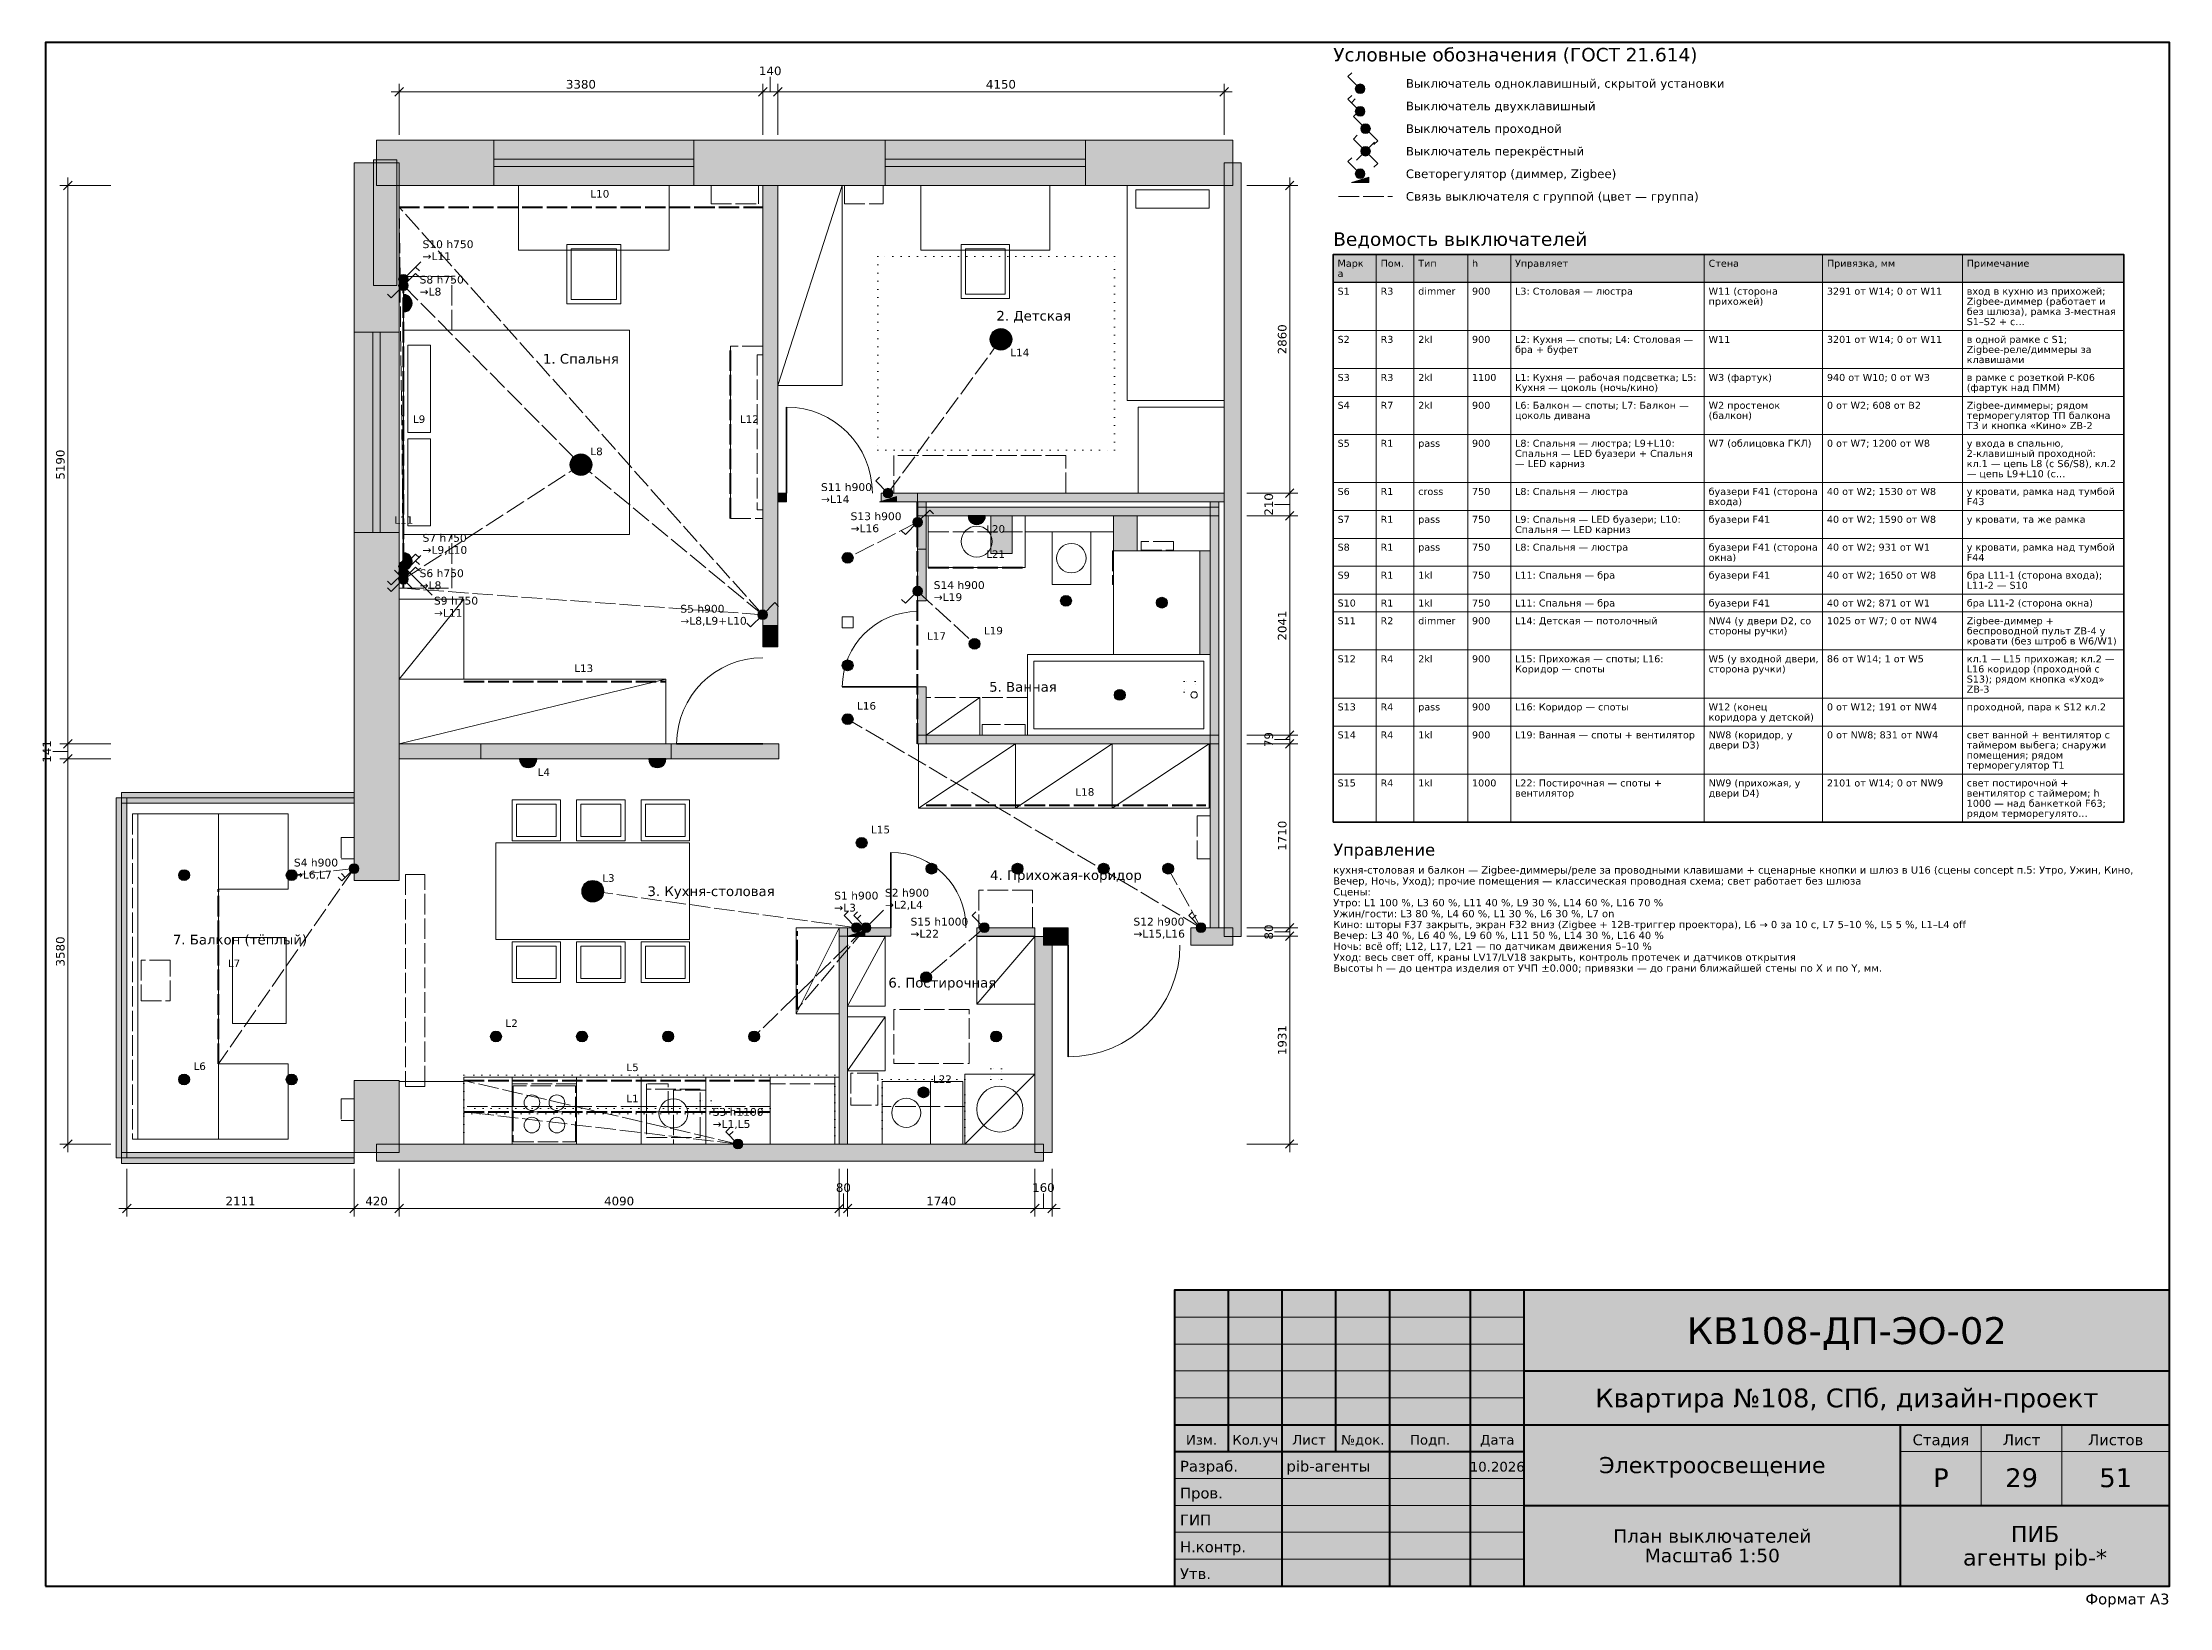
# Model space of a CAD drawing. Header units: millimetres. Extents: x 974 to 20750, y 51 to 14600.
import ezdxf
from ezdxf.enums import TextEntityAlignment as Align

# ---------------------------------------------------------------- set-up
doc = ezdxf.new("R2010")
doc.units = ezdxf.units.MM
doc.linetypes.add('DASHED', pattern=[1.524, 1.27, -0.254])
doc.linetypes.add('DOT', pattern=[0.508, 0, -0.508])
for name, color, linetype in [('AR-NEW', 5, 'CONTINUOUS'), ('AR-WALLS', 7, 'CONTINUOUS'), ('DIM', 7, 'CONTINUOUS'), ('EL-LIGHT', 30, 'CONTINUOUS'), ('FRAME', 7, 'CONTINUOUS'), ('FURN', 8, 'CONTINUOUS'), ('TEXT', 7, 'CONTINUOUS')]:
    doc.layers.add(name, color=color, linetype=linetype)
doc.styles.add('GOST', font='DejaVuSans.ttf')

msp = doc.modelspace()

# ---------------------------------------------------------------- texts
at = {"layer": 'DIM', "color": 7, "style": 'GOST'}
for s, p in [('3380', (5980, 14172)), ('140', (7740, 14297)), ('4150', (9885, 14172)), ('80', (8420, 3915)), ('160', (10280, 3915)), ('2111', (2815, 3790)), ('420', (4080, 3790)), ('4090', (6335, 3790)), ('1740', (9330, 3790))]:
    msp.add_text(s, height=80, dxfattribs=at).set_placement(p, align=Align.CENTER)
for s, p in [('2860', (12540, 11841)), ('5190', (1179, 10676)), ('210', (12415, 10306)), ('2041', (12540, 9180)), ('79', (12415, 8120)), ('141', (1054, 8010)), ('1710', (12540, 7226)), ('80', (12415, 6331)), ('3580', (1179, 6150)), ('1931', (12540, 5326))]:
    msp.add_text(s, height=80, rotation=90, dxfattribs=at).set_placement(p, align=Align.CENTER)
at = {"layer": 'FRAME', "color": 7, "style": 'GOST'}
for s, height, p in [('КВ108-ДП-ЭО-02', 250, (17750, 2500)), ('Квартира №108, СПб, дизайн-проект', 175, (17750, 1912)), ('Изм.', 90, (11750, 1565)), ('Кол.уч', 90, (12250, 1565)), ('Лист', 90, (12750, 1565)), ('№док.', 90, (13250, 1565)), ('Подп.', 90, (13875, 1565)), ('Дата', 90, (14500, 1565)), ('Стадия', 100, (18625, 1560)), ('Лист', 100, (19375, 1560)), ('Листов', 100, (20250, 1560)), ('10.2026', 90, (14500, 1315)), ('Электроосвещение', 150, (16500, 1300)), ('Р', 175, (18625, 1170)), ('29', 175, (19375, 1170)), ('51', 175, (20250, 1170)), ('ПИБ', 150, (19500, 659)), ('План выключателей', 125, (16500, 653)), ('Масштаб 1:50', 125, (16500, 472)), ('агенты pib-*', 150, (19500, 441))]:
    msp.add_text(s, height=height, dxfattribs=at).set_placement(p, align=Align.CENTER)
for s, p in [('Разраб.', (11550, 1315)), ('pib-агенты', (12540, 1315)), ('Пров.', (11550, 1065)), ('ГИП', (11550, 815)), ('Н.контр.', (11550, 565)), ('Утв.', (11550, 315))]:
    msp.add_text(s, height=100, dxfattribs=at).set_placement(p)
msp.add_text('Формат A3', height=100, dxfattribs=at).set_placement((20750, 80), align=Align.RIGHT)
at = {"layer": 'TEXT', "color": 7, "style": 'GOST'}
for s, height, p in [('Условные обозначения (ГОСТ 21.614)', 125, (12975, 14425)), ('Выключатель одноклавишный, скрытой установки', 80, (13650, 14180)), ('Выключатель двухклавишный', 80, (13650, 13970)), ('Выключатель проходной', 80, (13650, 13760)), ('Выключатель перекрёстный', 80, (13650, 13550)), ('Светорегулятор (диммер, Zigbee)', 80, (13650, 13340)), ('Связь выключателя с группой (цвет — группа)', 80, (13650, 13130)), ('Ведомость выключателей', 125, (12975, 12710)), ('а', 65, (13015, 12421)), ('Марк', 65, (13015, 12515)), ('Пом.', 65, (13415, 12515)), ('Тип', 65, (13765, 12515)), ('h', 65, (14265, 12515)), ('Управляет', 65, (14665, 12515)), ('Стена', 65, (16465, 12515)), ('Привязка, мм', 65, (17565, 12515)), ('Примечание', 65, (18865, 12515)), ('S1', 65, (13015, 12256)), ('R3', 65, (13415, 12256)), ('dimmer', 65, (13765, 12256)), ('900', 65, (14265, 12256)), ('L3: Столовая — люстра', 65, (14665, 12256)), ('W11 (сторона', 65, (16465, 12256)), ('3291 от W14; 0 от W11', 65, (17565, 12256)), ('вход в кухню из прихожей;', 65, (18865, 12256)), ('прихожей)', 65, (16465, 12162)), ('Zigbee-диммер (работает и', 65, (18865, 12162)), ('без шлюза), рамка 3-местная', 65, (18865, 12067)), ('S2', 65, (13015, 11808)), ('R3', 65, (13415, 11808)), ('2kl', 65, (13765, 11808)), ('900', 65, (14265, 11808)), ('L2: Кухня — споты; L4: Столовая —', 65, (14665, 11808)), ('W11', 65, (16465, 11808)), ('3201 от W14; 0 от W11', 65, (17565, 11808)), ('S1–S2 + с…', 65, (18865, 11973)), ('в одной рамке с S1;', 65, (18865, 11808)), ('бра + буфет', 65, (14665, 11714)), ('Zigbee-реле/диммеры за', 65, (18865, 11714)), ('клавишами', 65, (18865, 11620)), ('S3', 65, (13015, 11454)), ('R3', 65, (13415, 11454)), ('2kl', 65, (13765, 11454)), ('1100', 65, (14265, 11454)), ('L1: Кухня — рабочая подсветка; L5:', 65, (14665, 11454)), ('W3 (фартук)', 65, (16465, 11454)), ('940 от W10; 0 от W3', 65, (17565, 11454)), ('в рамке с розеткой P-K06', 65, (18865, 11454)), ('Кухня — цоколь (ночь/кино)', 65, (14665, 11360)), ('(фартук над ПММ)', 65, (18865, 11360)), ('S4', 65, (13015, 11195)), ('R7', 65, (13415, 11195)), ('2kl', 65, (13765, 11195)), ('900', 65, (14265, 11195)), ('цоколь дивана', 65, (14665, 11101)), ('L6: Балкон — споты; L7: Балкон —', 65, (14665, 11195)), ('W2 простенок', 65, (16465, 11195)), ('(балкон)', 65, (16465, 11101)), ('0 от W2; 608 от B2', 65, (17565, 11195)), ('терморегулятор ТП балкона', 65, (18865, 11101)), ('Zigbee-диммеры; рядом', 65, (18865, 11195)), ('S5', 65, (13015, 10842)), ('R1', 65, (13415, 10842)), ('pass', 65, (13765, 10842)), ('900', 65, (14265, 10842)), ('L8: Спальня — люстра; L9+L10:', 65, (14665, 10842)), ('W7 (облицовка ГКЛ)', 65, (16465, 10842)), ('0 от W7; 1200 от W8', 65, (17565, 10842)), ('T3 и кнопка «Кино» ZB-2', 65, (18865, 11007)), ('у входа в спальню,', 65, (18865, 10842)), ('— LED карниз', 65, (14665, 10653)), ('Спальня — LED буазери + Спальня', 65, (14665, 10748)), ('2-клавишный проходной:', 65, (18865, 10748)), ('кл.1 — цепь L8 (с S6/S8), кл.2', 65, (18865, 10653)), ('— цепь L9+L10 (с…', 65, (18865, 10559)), ('S6', 65, (13015, 10394)), ('R1', 65, (13415, 10394)), ('cross', 65, (13765, 10394)), ('750', 65, (14265, 10394)), ('L8: Спальня — люстра', 65, (14665, 10394)), ('буазери F41 (сторона', 65, (16465, 10394)), ('входа)', 65, (16465, 10300)), ('40 от W2; 1530 от W8', 65, (17565, 10394)), ('у кровати, рамка над тумбой', 65, (18865, 10394)), ('F43', 65, (18865, 10300)), ('S7', 65, (13015, 10135)), ('R1', 65, (13415, 10135)), ('pass', 65, (13765, 10135)), ('750', 65, (14265, 10135)), ('Спальня — LED карниз', 65, (14665, 10040)), ('L9: Спальня — LED буазери; L10:', 65, (14665, 10135)), ('буазери F41', 65, (16465, 10135)), ('40 от W2; 1590 от W8', 65, (17565, 10135)), ('у кровати, та же рамка', 65, (18865, 10135)), ('S8', 65, (13015, 9876)), ('R1', 65, (13415, 9876)), ('pass', 65, (13765, 9876)), ('750', 65, (14265, 9876)), ('L8: Спальня — люстра', 65, (14665, 9876)), ('буазери F41 (сторона', 65, (16465, 9876)), ('40 от W2; 931 от W1', 65, (17565, 9876)), ('у кровати, рамка над тумбой', 65, (18865, 9876)), ('окна)', 65, (16465, 9781)), ('F44', 65, (18865, 9781)), ('S9', 65, (13015, 9616)), ('R1', 65, (13415, 9616)), ('1kl', 65, (13765, 9616)), ('750', 65, (14265, 9616)), ('L11: Спальня — бра', 65, (14665, 9616)), ('буазери F41', 65, (16465, 9616)), ('40 от W2; 1650 от W8', 65, (17565, 9616)), ('бра L11-1 (сторона входа);', 65, (18865, 9616)), ('L11-2 — S10', 65, (18865, 9522)), ('S10', 65, (13015, 9357)), ('R1', 65, (13415, 9357)), ('1kl', 65, (13765, 9357)), ('750', 65, (14265, 9357)), ('L11: Спальня — бра', 65, (14665, 9357)), ('буазери F41', 65, (16465, 9357)), ('40 от W2; 871 от W1', 65, (17565, 9357)), ('бра L11-2 (сторона окна)', 65, (18865, 9357)), ('S11', 65, (13015, 9192)), ('R2', 65, (13415, 9192)), ('dimmer', 65, (13765, 9192)), ('900', 65, (14265, 9192)), ('L14: Детская — потолочный', 65, (14665, 9192)), ('стороны ручки)', 65, (16465, 9098)), ('NW4 (у двери D2, со', 65, (16465, 9192)), ('1025 от W7; 0 от NW4', 65, (17565, 9192)), ('Zigbee-диммер +', 65, (18865, 9192)), ('беспроводной пульт ZB-4 у', 65, (18865, 9098)), ('S12', 65, (13015, 8838)), ('R4', 65, (13415, 8838)), ('2kl', 65, (13765, 8838)), ('900', 65, (14265, 8838)), ('L15: Прихожая — споты; L16:', 65, (14665, 8838)), ('W5 (у входной двери,', 65, (16465, 8838)), ('86 от W14; 1 от W5', 65, (17565, 8838)), ('кровати (без штроб в W6/W1)', 65, (18865, 9004)), ('кл.1 — L15 прихожая; кл.2 —', 65, (18865, 8838)), ('Коридор — споты', 65, (14665, 8744)), ('сторона ручки)', 65, (16465, 8744)), ('S13); рядом кнопка «Уход»', 65, (18865, 8650)), ('L16 коридор (проходной с', 65, (18865, 8744)), ('ZB-3', 65, (18865, 8556)), ('S13', 65, (13015, 8391)), ('R4', 65, (13415, 8391)), ('pass', 65, (13765, 8391)), ('900', 65, (14265, 8391)), ('L16: Коридор — споты', 65, (14665, 8391)), ('W12 (конец', 65, (16465, 8391)), ('коридора у детской)', 65, (16465, 8296)), ('0 от W12; 191 от NW4', 65, (17565, 8391)), ('проходной, пара к S12 кл.2', 65, (18865, 8391)), ('S14', 65, (13015, 8131)), ('R4', 65, (13415, 8131)), ('1kl', 65, (13765, 8131)), ('900', 65, (14265, 8131)), ('L19: Ванная — споты + вентилятор', 65, (14665, 8131)), ('NW8 (коридор, у', 65, (16465, 8131)), ('0 от NW8; 831 от NW4', 65, (17565, 8131)), ('свет ванной + вентилятор с', 65, (18865, 8131)), ('двери D3)', 65, (16465, 8037)), ('таймером выбега; снаружи', 65, (18865, 8037)), ('терморегулятор T1', 65, (18865, 7849)), ('помещения; рядом', 65, (18865, 7943)), ('S15', 65, (13015, 7684)), ('R4', 65, (13415, 7684)), ('1kl', 65, (13765, 7684)), ('1000', 65, (14265, 7684)), ('L22: Постирочная — споты +', 65, (14665, 7684)), ('NW9 (прихожая, у', 65, (16465, 7684)), ('2101 от W14; 0 от NW9', 65, (17565, 7684)), ('свет постирочной +', 65, (18865, 7684)), ('вентилятор', 65, (14665, 7589)), ('двери D4)', 65, (16465, 7589)), ('вентилятор с таймером; h', 65, (18865, 7589)), ('1000 — над банкеткой F63;', 65, (18865, 7495)), ('рядом терморегулято…', 65, (18865, 7401)), ('Управление', 110, (12975, 7041)), ('кухня-столовая и балкон — Zigbee-диммеры/реле за проводными клавишами + сценарные кнопки и шлюз в U16 (сцены concept п.5: Утро, Ужин, Кино,', 67.5, (12975, 6874)), ('Сцены:', 67.5, (12975, 6671)), ('Вечер, Ночь, Уход); прочие помещения — классическая проводная схема; свет работает без шлюза', 67.5, (12975, 6772)), ('Утро: L1 100 %, L3 60 %, L11 40 %, L9 30 %, L14 60 %, L16 70 %', 67.5, (12975, 6570)), ('Ужин/гости: L3 80 %, L4 60 %, L1 30 %, L6 30 %, L7 on', 67.5, (12975, 6468)), ('Кино: шторы F37 закрыть, экран F32 вниз (Zigbee + 12В-триггер проектора), L6 → 0 за 10 с, L7 5–10 %, L5 5 %, L1–L4 off', 67.5, (12975, 6367)), ('Вечер: L3 40 %, L6 40 %, L9 60 %, L11 50 %, L14 30 %, L16 40 %', 67.5, (12975, 6266)), ('Уход: весь свет off, краны LV17/LV18 закрыть, контроль протечек и датчиков открытия', 67.5, (12975, 6063)), ('Ночь: всё off; L12, L17, L21 — по датчикам движения 5–10 %', 67.5, (12975, 6165)), ('Высоты h — до центра изделия от УЧП ±0.000; привязки — до грани ближайшей стены по X и по Y, мм.', 67.5, (12975, 5962))]:
    msp.add_text(s, height=height, dxfattribs=at).set_placement(p)
at = {"layer": 'TEXT', "true_color": 0x7f7f7f, "style": 'GOST'}
msp.add_text('L10', height=70, dxfattribs=at).set_placement((6068, 13159))
at = {"layer": 'TEXT', "true_color": 0xb8860b, "style": 'GOST'}
for s, p in [('S10 h750', (4507, 12689)), ('→L11', (4507, 12577)), ('→L8', (4480, 12248)), ('S8 h750', (4480, 12360)), ('S11 h900', (8212, 10431)), ('→L14', (8212, 10319)), ('→L16', (8487, 10048)), ('S13 h900', (8487, 10160)), ('→L9,L10', (4507, 9847)), ('S7 h750', (4507, 9959)), ('S6 h750', (4480, 9630)), ('→L8', (4480, 9518)), ('S14 h900', (9260, 9520)), ('S9 h750', (4613, 9375)), ('→L11', (4613, 9262)), ('S5 h900', (6904, 9300)), ('→L19', (9260, 9408)), ('→L8,L9+L10', (6904, 9188)), ('S4 h900', (3311, 6940)), ('→L6,L7', (3311, 6828)), ('S2 h900', (8807, 6660)), ('→L3', (8335, 6521)), ('S1 h900', (8335, 6633)), ('→L2,L4', (8807, 6548)), ('→L22', (9044, 6279)), ('S15 h1000', (9044, 6391)), ('→L15,L16', (11117, 6279)), ('S12 h900', (11117, 6391)), ('→L1,L5', (7204, 4510)), ('S3 h1100', (7204, 4622))]:
    msp.add_text(s, height=72.5, dxfattribs=at).set_placement(p)
at = {"layer": 'TEXT', "true_color": 0x555555, "style": 'GOST'}
for s, p in [('2. Детская', (10190, 12015)), ('1. Спальня', (5980, 11615)), ('5. Ванная', (10090, 8565)), ('3. Кухня-столовая', (7190, 6665)), ('4. Прихожая-коридор', (10490, 6815)), ('7. Балкон (тёплый)', (2810, 6215)), ('6. Постирочная', (9340, 5815))]:
    msp.add_text(s, height=90, dxfattribs=at).set_placement(p, align=Align.CENTER)
at = {"layer": 'TEXT', "true_color": 0x843c39, "style": 'GOST'}
msp.add_text('L14', height=70, dxfattribs=at).set_placement((9973, 11683))
at = {"layer": 'TEXT', "true_color": 0xbcbd22, "style": 'GOST'}
msp.add_text('L9', height=70, dxfattribs=at).set_placement((4418, 11064))
at = {"layer": 'TEXT', "true_color": 0x637939, "style": 'GOST'}
msp.add_text('L12', height=70, dxfattribs=at).set_placement((7458, 11064))
at = {"layer": 'TEXT', "true_color": 0x17becf, "style": 'GOST'}
msp.add_text('L8', height=70, dxfattribs=at).set_placement((6068, 10764))
at = {"layer": 'TEXT', "true_color": 0x393b79, "style": 'GOST'}
msp.add_text('L11', height=70, dxfattribs=at).set_placement((4244, 10126))
at = {"layer": 'TEXT', "true_color": 0x636363, "style": 'GOST'}
msp.add_text('L20', height=70, dxfattribs=at).set_placement((9748, 10043))
at = {"layer": 'TEXT', "true_color": 0x6baed6, "style": 'GOST'}
msp.add_text('L21', height=70, dxfattribs=at).set_placement((9748, 9809))
at = {"layer": 'TEXT', "true_color": 0xe6550d, "style": 'GOST'}
msp.add_text('L17', height=70, dxfattribs=at).set_placement((9198, 9048))
at = {"layer": 'TEXT', "true_color": 0x756bb1, "style": 'GOST'}
msp.add_text('L19', height=70, dxfattribs=at).set_placement((9728, 9098))
at = {"layer": 'TEXT', "true_color": 0x8c6d31, "style": 'GOST'}
msp.add_text('L13', height=70, dxfattribs=at).set_placement((5918, 8748))
at = {"layer": 'TEXT', "true_color": 0x3182bd, "style": 'GOST'}
msp.add_text('L16', height=70, dxfattribs=at).set_placement((8548, 8398))
at = {"layer": 'TEXT', "true_color": 0x9467bd, "style": 'GOST'}
msp.add_text('L4', height=70, dxfattribs=at).set_placement((5578, 7782))
at = {"layer": 'TEXT', "true_color": 0x31a354, "style": 'GOST'}
msp.add_text('L18', height=70, dxfattribs=at).set_placement((10578, 7598))
at = {"layer": 'TEXT', "true_color": 0x7b4173, "style": 'GOST'}
msp.add_text('L15', height=70, dxfattribs=at).set_placement((8678, 7248))
at = {"layer": 'TEXT', "true_color": 0x2ca02c, "style": 'GOST'}
msp.add_text('L3', height=70, dxfattribs=at).set_placement((6178, 6798))
at = {"layer": 'TEXT', "true_color": 0xe377c2, "style": 'GOST'}
msp.add_text('L7', height=70, dxfattribs=at).set_placement((2697, 6005))
at = {"layer": 'TEXT', "true_color": 0x1f77b4, "style": 'GOST'}
msp.add_text('L2', height=70, dxfattribs=at).set_placement((5278, 5448))
at = {"layer": 'TEXT', "true_color": 0x8c564b, "style": 'GOST'}
msp.add_text('L6', height=70, dxfattribs=at).set_placement((2378, 5048))
at = {"layer": 'TEXT', "true_color": 0xff7f0e, "style": 'GOST'}
msp.add_text('L5', height=70, dxfattribs=at).set_placement((6403, 5038))
at = {"layer": 'TEXT', "true_color": 0xfd8d3c, "style": 'GOST'}
msp.add_text('L22', height=70, dxfattribs=at).set_placement((9253, 4928))
at = {"layer": 'TEXT', "true_color": 0xd62728, "style": 'GOST'}
msp.add_text('L1', height=70, dxfattribs=at).set_placement((6403, 4748))

# ---------------------------------------------------------------- hatches: boundary and pattern name
at = {"layer": 'AR-NEW', "true_color": 0xc4c4c4}
h = msp.add_hatch(color=7, dxfattribs=at)
h.dxf.hatch_style = 1
h.paths.add_polyline_path([(7810, 10331), (7810, 10411), (7890, 10411), (7890, 10331), (7810, 10331)])
h = msp.add_hatch(color=7, dxfattribs=at)
h.dxf.hatch_style = 1
h.paths.add_polyline_path([(9110, 10411), (9110, 10331), (8770, 10331), (8770, 10411), (9110, 10411)])
at = {"layer": 'AR-NEW', "true_color": 0xd4d4d4}
h = msp.add_hatch(color=7, dxfattribs=at)
h.dxf.hatch_style = 1
h.paths.add_polyline_path([(9990, 9851), (9990, 10201), (9791, 10201), (9791, 9851), (9990, 9851)])
h = msp.add_hatch(color=7, dxfattribs=at)
h.dxf.hatch_style = 1
h.paths.add_polyline_path([(11153, 9876), (11153, 10201), (10931, 10201), (10931, 9876), (11153, 9876)])
at = {"layer": 'AR-NEW', "true_color": 0xc4c4c4}
h = msp.add_hatch(color=7, dxfattribs=at)
h.dxf.hatch_style = 1
h.paths.add_polyline_path([(9190, 9410), (9190, 9891), (9110, 9891), (9110, 9410), (9190, 9410)])
at = {"layer": 'AR-NEW', "true_color": 0xd4d4d4}
h = msp.add_hatch(color=7, dxfattribs=at)
h.dxf.hatch_style = 1
h.paths.add_polyline_path([(11831, 8910), (11831, 9876), (11736, 9876), (11736, 8910), (11831, 8910)])
at = {"layer": 'AR-NEW', "true_color": 0xc4c4c4}
h = msp.add_hatch(color=7, dxfattribs=at)
h.dxf.hatch_style = 1
h.paths.add_polyline_path([(7810, 8981), (7810, 9180), (7670, 9180), (7670, 8981), (7810, 8981)])
h = msp.add_hatch(color=7, dxfattribs=at)
h.dxf.hatch_style = 1
h.paths.add_polyline_path([(6820, 7941), (6820, 8081), (5050, 8081), (5050, 7941), (6820, 7941)])
h = msp.add_hatch(color=7, dxfattribs=at)
h.dxf.hatch_style = 1
h.paths.add_polyline_path([(10200, 6291), (10200, 6371), (9660, 6371), (9660, 6291), (10200, 6291)])
at = {"layer": 'AR-WALLS', "true_color": 0x9a9a9a}
h = msp.add_hatch(color=7, dxfattribs=at)
h.dxf.hatch_style = 1
h.paths.add_polyline_path([(4080, 13691), (5170, 13691), (5170, 13271), (4080, 13271), (4080, 13691)])
at = {"layer": 'AR-WALLS', "true_color": 0xffffff}
h = msp.add_hatch(color=7, dxfattribs=at)
h.dxf.hatch_style = 1
h.paths.add_polyline_path([(5170, 13271), (7030, 13271), (7030, 13691), (5170, 13691)])
at = {"layer": 'AR-WALLS', "true_color": 0x9a9a9a}
h = msp.add_hatch(color=7, dxfattribs=at)
h.dxf.hatch_style = 1
h.paths.add_polyline_path([(7030, 13271), (7030, 13691), (8810, 13691), (8810, 13271), (7030, 13271)])
at = {"layer": 'AR-WALLS', "true_color": 0xffffff}
h = msp.add_hatch(color=7, dxfattribs=at)
h.dxf.hatch_style = 1
h.paths.add_polyline_path([(8810, 13271), (10671, 13271), (10671, 13691), (8810, 13691)])
at = {"layer": 'AR-WALLS', "true_color": 0x9a9a9a}
h = msp.add_hatch(color=7, dxfattribs=at)
h.dxf.hatch_style = 1
h.paths.add_polyline_path([(12040, 13271), (10671, 13271), (10671, 13691), (12040, 13691), (12040, 13271)])
h = msp.add_hatch(color=7, dxfattribs=at)
h.dxf.hatch_style = 1
h.paths.add_polyline_path([(4290, 13481), (4290, 11906), (3870, 11906), (3870, 13481), (4290, 13481)])
h = msp.add_hatch(color=7, dxfattribs=at)
h.dxf.hatch_style = 1
h.paths.add_polyline_path([(4269, 12341), (4269, 13511), (4050, 13511), (4050, 12341), (4269, 12341)])
h = msp.add_hatch(color=7, dxfattribs=at)
h.dxf.hatch_style = 1
h.paths.add_polyline_path([(12120, 6290), (12120, 13481), (11960, 13481), (11960, 6290), (12120, 6290)])
h = msp.add_hatch(color=7, dxfattribs=at)
h.dxf.hatch_style = 1
h.paths.add_polyline_path([(7670, 13271), (7810, 13271), (7810, 9180), (7670, 9180), (7670, 13271)])
at = {"layer": 'AR-WALLS', "true_color": 0xffffff}
h = msp.add_hatch(color=7, dxfattribs=at)
h.dxf.hatch_style = 1
h.paths.add_polyline_path([(3870, 10046), (4290, 10046), (4290, 11906), (3870, 11906)])
at = {"layer": 'AR-WALLS', "true_color": 0x9a9a9a}
h = msp.add_hatch(color=7, dxfattribs=at)
h.dxf.hatch_style = 1
h.paths.add_polyline_path([(11960, 10330), (11960, 10410), (9110, 10410), (9110, 10330), (11960, 10330)])
h = msp.add_hatch(color=7, dxfattribs=at)
h.dxf.hatch_style = 1
h.paths.add_polyline_path([(9190, 10330), (9190, 9891), (9110, 9891), (9110, 10330), (9190, 10330)])
h = msp.add_hatch(color=7, dxfattribs=at)
h.dxf.hatch_style = 1
h.paths.add_polyline_path([(11911, 6371), (11911, 10330), (11831, 10330), (11831, 6371), (11911, 6371)])
h = msp.add_hatch(color=7, dxfattribs=at)
h.dxf.hatch_style = 1
h.paths.add_polyline_path([(11911, 10201), (11911, 10281), (9110, 10281), (9110, 10201), (11911, 10201)])
h = msp.add_hatch(color=7, dxfattribs=at)
h.dxf.hatch_style = 1
h.paths.add_polyline_path([(3870, 10046), (4290, 10046), (4290, 6810), (3870, 6810), (3870, 10046)])
h = msp.add_hatch(color=7, dxfattribs=at)
h.dxf.hatch_style = 1
h.paths.add_polyline_path([(9110, 8081), (9110, 8610), (9190, 8610), (9190, 8081), (9110, 8081)])
h = msp.add_hatch(color=7, dxfattribs=at)
h.dxf.hatch_style = 1
h.paths.add_polyline_path([(11911, 8081), (11911, 8161), (9110, 8161), (9110, 8081), (11911, 8081)])
h = msp.add_hatch(color=7, dxfattribs=at)
h.dxf.hatch_style = 1
h.paths.add_polyline_path([(4290, 7940), (4290, 8080), (5050, 8080), (5050, 7940), (4290, 7940)])
h = msp.add_hatch(color=7, dxfattribs=at)
h.dxf.hatch_style = 1
h.paths.add_polyline_path([(7820, 8080), (7820, 7940), (6820, 7940), (6820, 8080), (7820, 8080)])
at = {"layer": 'AR-WALLS', "true_color": 0xffffff}
h = msp.add_hatch(color=7, dxfattribs=at)
h.dxf.hatch_style = 1
h.paths.add_polyline_path([(1659, 4230), (1759, 4230), (1759, 7578), (1659, 7578)])
h = msp.add_hatch(color=7, dxfattribs=at)
h.dxf.hatch_style = 1
h.paths.add_polyline_path([(1709, 7528), (3870, 7528), (3870, 7628), (1709, 7628)])
at = {"layer": 'AR-WALLS', "true_color": 0x9a9a9a}
h = msp.add_hatch(color=7, dxfattribs=at)
h.dxf.hatch_style = 1
h.paths.add_polyline_path([(8460, 4360), (8460, 6371), (8380, 6371), (8380, 4360), (8460, 4360)])
h = msp.add_hatch(color=7, dxfattribs=at)
h.dxf.hatch_style = 1
h.paths.add_polyline_path([(8380, 6371), (8860, 6371), (8860, 6291), (8380, 6291), (8380, 6371)])
h = msp.add_hatch(color=7, dxfattribs=at)
h.dxf.hatch_style = 1
h.paths.add_polyline_path([(10280, 6210), (10280, 6370), (10510, 6370), (10510, 6210), (10280, 6210)])
h = msp.add_hatch(color=7, dxfattribs=at)
h.dxf.hatch_style = 1
h.paths.add_polyline_path([(12040, 6370), (12040, 6210), (11650, 6210), (11650, 6370), (12040, 6370)])
h = msp.add_hatch(color=7, dxfattribs=at)
h.dxf.hatch_style = 1
h.paths.add_polyline_path([(10360, 4280), (10360, 6290), (10200, 6290), (10200, 4280), (10360, 4280)])
h = msp.add_hatch(color=7, dxfattribs=at)
h.dxf.hatch_style = 1
h.paths.add_polyline_path([(3870, 4280), (3870, 4950), (4290, 4950), (4290, 4280), (3870, 4280)])
h = msp.add_hatch(color=7, dxfattribs=at)
h.dxf.hatch_style = 1
h.paths.add_polyline_path([(10280, 4200), (10280, 4360), (4080, 4360), (4080, 4200), (10280, 4200)])
at = {"layer": 'AR-WALLS', "true_color": 0xffffff}
h = msp.add_hatch(color=7, dxfattribs=at)
h.dxf.hatch_style = 1
h.paths.add_polyline_path([(1709, 4180), (3870, 4180), (3870, 4280), (1709, 4280)])
at = {"layer": 'EL-LIGHT', "true_color": 0xb8860b}
h = msp.add_hatch(color=7, dxfattribs=at)
h.dxf.hatch_style = 1
edge = h.paths.add_edge_path()
edge.add_arc((13225, 14170), 45, 0, 360)
h = msp.add_hatch(color=7, dxfattribs=at)
h.dxf.hatch_style = 1
edge = h.paths.add_edge_path()
edge.add_arc((13225, 13960), 45, 0, 360)
h = msp.add_hatch(color=7, dxfattribs=at)
h.dxf.hatch_style = 1
edge = h.paths.add_edge_path()
edge.add_arc((13275, 13800), 45, 0, 360)
h = msp.add_hatch(color=7, dxfattribs=at)
h.dxf.hatch_style = 1
edge = h.paths.add_edge_path()
edge.add_arc((13275, 13590), 45, 0, 360)
h = msp.add_hatch(color=7, dxfattribs=at)
h.dxf.hatch_style = 1
h.paths.add_polyline_path([(13145, 13300), (13305, 13300), (13305, 13350)])
h = msp.add_hatch(color=7, dxfattribs=at)
h.dxf.hatch_style = 1
edge = h.paths.add_edge_path()
edge.add_arc((13225, 13380), 45, 0, 360)
h = msp.add_hatch(color=7, dxfattribs=at)
h.dxf.hatch_style = 1
edge = h.paths.add_edge_path()
edge.add_arc((4330, 12400), 45, 0, 360)
h = msp.add_hatch(color=7, dxfattribs=at)
h.dxf.hatch_style = 1
edge = h.paths.add_edge_path()
edge.add_arc((4330, 12340), 45, 0, 360)
at = {"layer": 'EL-LIGHT', "true_color": 0x9a9a9a}
h = msp.add_hatch(color=7, dxfattribs=at)
h.dxf.hatch_style = 1
h.paths.add_polyline_path([(4330, 12096), (4351, 12099), (4370, 12107), (4387, 12119), (4399, 12136), (4407, 12155), (4410, 12176), (4407, 12197), (4399, 12216), (4387, 12233), (4370, 12245), (4351, 12253), (4330, 12256)])
at = {"layer": 'EL-LIGHT', "true_color": 0xffffff}
h = msp.add_hatch(color=7, dxfattribs=at)
h.dxf.hatch_style = 1
edge = h.paths.add_edge_path()
edge.add_arc((9885, 11841), 100, 0, 360)
h = msp.add_hatch(color=7, dxfattribs=at)
h.dxf.hatch_style = 1
edge = h.paths.add_edge_path()
edge.add_arc((5980, 10676), 100, 0, 360)
at = {"layer": 'EL-LIGHT', "true_color": 0xb8860b}
h = msp.add_hatch(color=7, dxfattribs=at)
h.dxf.hatch_style = 1
h.paths.add_polyline_path([(8755, 10331), (8915, 10331), (8915, 10381)])
h = msp.add_hatch(color=7, dxfattribs=at)
h.dxf.hatch_style = 1
edge = h.paths.add_edge_path()
edge.add_arc((8835, 10411), 45, 0, 360)
h = msp.add_hatch(color=7, dxfattribs=at)
h.dxf.hatch_style = 1
edge = h.paths.add_edge_path()
edge.add_arc((9110, 10140), 45, 0, 360)
at = {"layer": 'EL-LIGHT', "true_color": 0x9a9a9a}
h = msp.add_hatch(color=7, dxfattribs=at)
h.dxf.hatch_style = 1
h.paths.add_polyline_path([(9580, 10201), (9583, 10180), (9591, 10161), (9603, 10144), (9620, 10132), (9639, 10124), (9660, 10121), (9681, 10124), (9700, 10132), (9717, 10144), (9729, 10161), (9737, 10180), (9740, 10201)])
at = {"layer": 'EL-LIGHT', "true_color": 0xb8860b}
h = msp.add_hatch(color=7, dxfattribs=at)
h.dxf.hatch_style = 1
edge = h.paths.add_edge_path()
edge.add_arc((4330, 9730), 45, 0, 360)
h = msp.add_hatch(color=7, dxfattribs=at)
h.dxf.hatch_style = 1
edge = h.paths.add_edge_path()
edge.add_arc((4330, 9670), 45, 0, 360)
at = {"layer": 'EL-LIGHT', "true_color": 0x9a9a9a}
h = msp.add_hatch(color=7, dxfattribs=at)
h.dxf.hatch_style = 1
h.paths.add_polyline_path([(4330, 9696), (4351, 9699), (4370, 9707), (4387, 9719), (4399, 9736), (4407, 9755), (4410, 9776), (4407, 9797), (4399, 9816), (4387, 9833), (4370, 9845), (4351, 9853), (4330, 9856)])
at = {"layer": 'EL-LIGHT', "true_color": 0xffffff}
h = msp.add_hatch(color=7, dxfattribs=at)
h.dxf.hatch_style = 1
edge = h.paths.add_edge_path()
edge.add_arc((8460, 9810), 50, 0, 360)
at = {"layer": 'EL-LIGHT', "true_color": 0x9a9a9a}
h = msp.add_hatch(color=7, dxfattribs=at)
h.dxf.hatch_style = 1
edge = h.paths.add_edge_path()
edge.add_arc((8460, 9810), 17.5, 0, 360)
at = {"layer": 'EL-LIGHT', "true_color": 0xb8860b}
h = msp.add_hatch(color=7, dxfattribs=at)
h.dxf.hatch_style = 1
edge = h.paths.add_edge_path()
edge.add_arc((4330, 9610), 45, 0, 360)
h = msp.add_hatch(color=7, dxfattribs=at)
h.dxf.hatch_style = 1
edge = h.paths.add_edge_path()
edge.add_arc((9110, 9500), 45, 0, 360)
h = msp.add_hatch(color=7, dxfattribs=at)
h.dxf.hatch_style = 1
edge = h.paths.add_edge_path()
edge.add_arc((7670, 9280), 45, 0, 360)
at = {"layer": 'EL-LIGHT', "true_color": 0xffffff}
h = msp.add_hatch(color=7, dxfattribs=at)
h.dxf.hatch_style = 1
edge = h.paths.add_edge_path()
edge.add_arc((10490, 9410), 50, 0, 360)
at = {"layer": 'EL-LIGHT', "true_color": 0x9a9a9a}
h = msp.add_hatch(color=7, dxfattribs=at)
h.dxf.hatch_style = 1
edge = h.paths.add_edge_path()
edge.add_arc((10490, 9410), 17.5, 0, 360)
at = {"layer": 'EL-LIGHT', "true_color": 0xffffff}
h = msp.add_hatch(color=7, dxfattribs=at)
h.dxf.hatch_style = 1
edge = h.paths.add_edge_path()
edge.add_arc((11381, 9393), 50, 0, 360)
at = {"layer": 'EL-LIGHT', "true_color": 0x9a9a9a}
h = msp.add_hatch(color=7, dxfattribs=at)
h.dxf.hatch_style = 1
edge = h.paths.add_edge_path()
edge.add_arc((11381, 9393), 17.5, 0, 360)
at = {"layer": 'EL-LIGHT', "true_color": 0xffffff}
h = msp.add_hatch(color=7, dxfattribs=at)
h.dxf.hatch_style = 1
edge = h.paths.add_edge_path()
edge.add_arc((9640, 9010), 50, 0, 360)
at = {"layer": 'EL-LIGHT', "true_color": 0x9a9a9a}
h = msp.add_hatch(color=7, dxfattribs=at)
h.dxf.hatch_style = 1
edge = h.paths.add_edge_path()
edge.add_arc((9640, 9010), 17.5, 0, 360)
at = {"layer": 'EL-LIGHT', "true_color": 0xffffff}
h = msp.add_hatch(color=7, dxfattribs=at)
h.dxf.hatch_style = 1
edge = h.paths.add_edge_path()
edge.add_arc((8460, 8810), 50, 0, 360)
at = {"layer": 'EL-LIGHT', "true_color": 0x9a9a9a}
h = msp.add_hatch(color=7, dxfattribs=at)
h.dxf.hatch_style = 1
edge = h.paths.add_edge_path()
edge.add_arc((8460, 8810), 17.5, 0, 360)
at = {"layer": 'EL-LIGHT', "true_color": 0xffffff}
h = msp.add_hatch(color=7, dxfattribs=at)
h.dxf.hatch_style = 1
edge = h.paths.add_edge_path()
edge.add_arc((10990, 8535), 50, 0, 360)
at = {"layer": 'EL-LIGHT', "true_color": 0x9a9a9a}
h = msp.add_hatch(color=7, dxfattribs=at)
h.dxf.hatch_style = 1
edge = h.paths.add_edge_path()
edge.add_arc((10990, 8535), 17.5, 0, 360)
at = {"layer": 'EL-LIGHT', "true_color": 0xffffff}
h = msp.add_hatch(color=7, dxfattribs=at)
h.dxf.hatch_style = 1
edge = h.paths.add_edge_path()
edge.add_arc((8460, 8310), 50, 0, 360)
at = {"layer": 'EL-LIGHT', "true_color": 0x9a9a9a}
h = msp.add_hatch(color=7, dxfattribs=at)
h.dxf.hatch_style = 1
edge = h.paths.add_edge_path()
edge.add_arc((8460, 8310), 17.5, 0, 360)
h = msp.add_hatch(color=7, dxfattribs=at)
h.dxf.hatch_style = 1
h.paths.add_polyline_path([(5410, 7940), (5413, 7919), (5421, 7900), (5433, 7883), (5450, 7871), (5469, 7863), (5490, 7860), (5511, 7863), (5530, 7871), (5547, 7883), (5559, 7900), (5567, 7919), (5570, 7940)])
h = msp.add_hatch(color=7, dxfattribs=at)
h.dxf.hatch_style = 1
h.paths.add_polyline_path([(6610, 7940), (6613, 7919), (6621, 7900), (6633, 7883), (6650, 7871), (6669, 7863), (6690, 7860), (6711, 7863), (6730, 7871), (6747, 7883), (6759, 7900), (6767, 7919), (6770, 7940)])
at = {"layer": 'EL-LIGHT', "true_color": 0xffffff}
h = msp.add_hatch(color=7, dxfattribs=at)
h.dxf.hatch_style = 1
edge = h.paths.add_edge_path()
edge.add_arc((8590, 7160), 50, 0, 360)
at = {"layer": 'EL-LIGHT', "true_color": 0x9a9a9a}
h = msp.add_hatch(color=7, dxfattribs=at)
h.dxf.hatch_style = 1
edge = h.paths.add_edge_path()
edge.add_arc((8590, 7160), 17.5, 0, 360)
at = {"layer": 'EL-LIGHT', "true_color": 0xb8860b}
h = msp.add_hatch(color=7, dxfattribs=at)
h.dxf.hatch_style = 1
edge = h.paths.add_edge_path()
edge.add_arc((3870, 6920), 45, 0, 360)
at = {"layer": 'EL-LIGHT', "true_color": 0xffffff}
h = msp.add_hatch(color=7, dxfattribs=at)
h.dxf.hatch_style = 1
edge = h.paths.add_edge_path()
edge.add_arc((9240, 6920), 50, 0, 360)
at = {"layer": 'EL-LIGHT', "true_color": 0x9a9a9a}
h = msp.add_hatch(color=7, dxfattribs=at)
h.dxf.hatch_style = 1
edge = h.paths.add_edge_path()
edge.add_arc((9240, 6920), 17.5, 0, 360)
at = {"layer": 'EL-LIGHT', "true_color": 0xffffff}
h = msp.add_hatch(color=7, dxfattribs=at)
h.dxf.hatch_style = 1
edge = h.paths.add_edge_path()
edge.add_arc((10040, 6920), 50, 0, 360)
at = {"layer": 'EL-LIGHT', "true_color": 0x9a9a9a}
h = msp.add_hatch(color=7, dxfattribs=at)
h.dxf.hatch_style = 1
edge = h.paths.add_edge_path()
edge.add_arc((10040, 6920), 17.5, 0, 360)
at = {"layer": 'EL-LIGHT', "true_color": 0xffffff}
h = msp.add_hatch(color=7, dxfattribs=at)
h.dxf.hatch_style = 1
edge = h.paths.add_edge_path()
edge.add_arc((10840, 6920), 50, 0, 360)
at = {"layer": 'EL-LIGHT', "true_color": 0x9a9a9a}
h = msp.add_hatch(color=7, dxfattribs=at)
h.dxf.hatch_style = 1
edge = h.paths.add_edge_path()
edge.add_arc((10840, 6920), 17.5, 0, 360)
at = {"layer": 'EL-LIGHT', "true_color": 0xffffff}
h = msp.add_hatch(color=7, dxfattribs=at)
h.dxf.hatch_style = 1
edge = h.paths.add_edge_path()
edge.add_arc((11440, 6920), 50, 0, 360)
at = {"layer": 'EL-LIGHT', "true_color": 0x9a9a9a}
h = msp.add_hatch(color=7, dxfattribs=at)
h.dxf.hatch_style = 1
edge = h.paths.add_edge_path()
edge.add_arc((11440, 6920), 17.5, 0, 360)
at = {"layer": 'EL-LIGHT', "true_color": 0xffffff}
h = msp.add_hatch(color=7, dxfattribs=at)
h.dxf.hatch_style = 1
edge = h.paths.add_edge_path()
edge.add_arc((2290, 6860), 50, 0, 360)
at = {"layer": 'EL-LIGHT', "true_color": 0x9a9a9a}
h = msp.add_hatch(color=7, dxfattribs=at)
h.dxf.hatch_style = 1
edge = h.paths.add_edge_path()
edge.add_arc((2290, 6860), 17.5, 0, 360)
at = {"layer": 'EL-LIGHT', "true_color": 0xffffff}
h = msp.add_hatch(color=7, dxfattribs=at)
h.dxf.hatch_style = 1
edge = h.paths.add_edge_path()
edge.add_arc((3290, 6860), 50, 0, 360)
at = {"layer": 'EL-LIGHT', "true_color": 0x9a9a9a}
h = msp.add_hatch(color=7, dxfattribs=at)
h.dxf.hatch_style = 1
edge = h.paths.add_edge_path()
edge.add_arc((3290, 6860), 17.5, 0, 360)
at = {"layer": 'EL-LIGHT', "true_color": 0xffffff}
h = msp.add_hatch(color=7, dxfattribs=at)
h.dxf.hatch_style = 1
edge = h.paths.add_edge_path()
edge.add_arc((6090, 6710), 100, 0, 360)
at = {"layer": 'EL-LIGHT', "true_color": 0x9a9a9a}
h = msp.add_hatch(color=7, dxfattribs=at)
h.dxf.hatch_style = 1
edge = h.paths.add_edge_path()
edge.add_arc((6090, 6710), 30, 0, 360)
at = {"layer": 'EL-LIGHT', "true_color": 0xb8860b}
h = msp.add_hatch(color=7, dxfattribs=at)
h.dxf.hatch_style = 1
h.paths.add_polyline_path([(8460, 6291), (8620, 6291), (8620, 6341)])
h = msp.add_hatch(color=7, dxfattribs=at)
h.dxf.hatch_style = 1
edge = h.paths.add_edge_path()
edge.add_arc((8540, 6371), 45, 0, 360)
h = msp.add_hatch(color=7, dxfattribs=at)
h.dxf.hatch_style = 1
edge = h.paths.add_edge_path()
edge.add_arc((8630, 6371), 45, 0, 360)
h = msp.add_hatch(color=7, dxfattribs=at)
h.dxf.hatch_style = 1
edge = h.paths.add_edge_path()
edge.add_arc((9730, 6371), 45, 0, 360)
h = msp.add_hatch(color=7, dxfattribs=at)
h.dxf.hatch_style = 1
edge = h.paths.add_edge_path()
edge.add_arc((11745, 6371), 45, 0, 360)
at = {"layer": 'EL-LIGHT', "true_color": 0xffffff}
h = msp.add_hatch(color=7, dxfattribs=at)
h.dxf.hatch_style = 1
edge = h.paths.add_edge_path()
edge.add_arc((9190, 5910), 50, 0, 360)
at = {"layer": 'EL-LIGHT', "true_color": 0x9a9a9a}
h = msp.add_hatch(color=7, dxfattribs=at)
h.dxf.hatch_style = 1
edge = h.paths.add_edge_path()
edge.add_arc((9190, 5910), 17.5, 0, 360)
at = {"layer": 'EL-LIGHT', "true_color": 0xffffff}
h = msp.add_hatch(color=7, dxfattribs=at)
h.dxf.hatch_style = 1
edge = h.paths.add_edge_path()
edge.add_arc((5190, 5360), 50, 0, 360)
at = {"layer": 'EL-LIGHT', "true_color": 0x9a9a9a}
h = msp.add_hatch(color=7, dxfattribs=at)
h.dxf.hatch_style = 1
edge = h.paths.add_edge_path()
edge.add_arc((5190, 5360), 17.5, 0, 360)
at = {"layer": 'EL-LIGHT', "true_color": 0xffffff}
h = msp.add_hatch(color=7, dxfattribs=at)
h.dxf.hatch_style = 1
edge = h.paths.add_edge_path()
edge.add_arc((5990, 5360), 50, 0, 360)
at = {"layer": 'EL-LIGHT', "true_color": 0x9a9a9a}
h = msp.add_hatch(color=7, dxfattribs=at)
h.dxf.hatch_style = 1
edge = h.paths.add_edge_path()
edge.add_arc((5990, 5360), 17.5, 0, 360)
at = {"layer": 'EL-LIGHT', "true_color": 0xffffff}
h = msp.add_hatch(color=7, dxfattribs=at)
h.dxf.hatch_style = 1
edge = h.paths.add_edge_path()
edge.add_arc((6790, 5360), 50, 0, 360)
at = {"layer": 'EL-LIGHT', "true_color": 0x9a9a9a}
h = msp.add_hatch(color=7, dxfattribs=at)
h.dxf.hatch_style = 1
edge = h.paths.add_edge_path()
edge.add_arc((6790, 5360), 17.5, 0, 360)
at = {"layer": 'EL-LIGHT', "true_color": 0xffffff}
h = msp.add_hatch(color=7, dxfattribs=at)
h.dxf.hatch_style = 1
edge = h.paths.add_edge_path()
edge.add_arc((7590, 5360), 50, 0, 360)
at = {"layer": 'EL-LIGHT', "true_color": 0x9a9a9a}
h = msp.add_hatch(color=7, dxfattribs=at)
h.dxf.hatch_style = 1
edge = h.paths.add_edge_path()
edge.add_arc((7590, 5360), 17.5, 0, 360)
at = {"layer": 'EL-LIGHT', "true_color": 0xffffff}
h = msp.add_hatch(color=7, dxfattribs=at)
h.dxf.hatch_style = 1
edge = h.paths.add_edge_path()
edge.add_arc((9840, 5360), 50, 0, 360)
at = {"layer": 'EL-LIGHT', "true_color": 0x9a9a9a}
h = msp.add_hatch(color=7, dxfattribs=at)
h.dxf.hatch_style = 1
edge = h.paths.add_edge_path()
edge.add_arc((9840, 5360), 17.5, 0, 360)
at = {"layer": 'EL-LIGHT', "true_color": 0xffffff}
h = msp.add_hatch(color=7, dxfattribs=at)
h.dxf.hatch_style = 1
edge = h.paths.add_edge_path()
edge.add_arc((2290, 4960), 50, 0, 360)
at = {"layer": 'EL-LIGHT', "true_color": 0x9a9a9a}
h = msp.add_hatch(color=7, dxfattribs=at)
h.dxf.hatch_style = 1
edge = h.paths.add_edge_path()
edge.add_arc((2290, 4960), 17.5, 0, 360)
at = {"layer": 'EL-LIGHT', "true_color": 0xffffff}
h = msp.add_hatch(color=7, dxfattribs=at)
h.dxf.hatch_style = 1
edge = h.paths.add_edge_path()
edge.add_arc((3290, 4960), 50, 0, 360)
at = {"layer": 'EL-LIGHT', "true_color": 0x9a9a9a}
h = msp.add_hatch(color=7, dxfattribs=at)
h.dxf.hatch_style = 1
edge = h.paths.add_edge_path()
edge.add_arc((3290, 4960), 17.5, 0, 360)
at = {"layer": 'EL-LIGHT', "true_color": 0xffffff}
h = msp.add_hatch(color=7, dxfattribs=at)
h.dxf.hatch_style = 1
edge = h.paths.add_edge_path()
edge.add_arc((9165, 4840), 50, 0, 360)
at = {"layer": 'EL-LIGHT', "true_color": 0x9a9a9a}
h = msp.add_hatch(color=7, dxfattribs=at)
h.dxf.hatch_style = 1
edge = h.paths.add_edge_path()
edge.add_arc((9165, 4840), 17.5, 0, 360)
at = {"layer": 'EL-LIGHT', "true_color": 0xb8860b}
h = msp.add_hatch(color=7, dxfattribs=at)
h.dxf.hatch_style = 1
edge = h.paths.add_edge_path()
edge.add_arc((7440, 4360), 45, 0, 360)
at = {"layer": 'FRAME', "true_color": 0xffffff}
h = msp.add_hatch(color=7, dxfattribs=at)
h.dxf.hatch_style = 1
h.paths.add_polyline_path([(11500, 250), (20750, 250), (20750, 3000), (11500, 3000)])
at = {"layer": 'TEXT', "true_color": 0xe6e6e6}
h = msp.add_hatch(color=7, dxfattribs=at)
h.dxf.hatch_style = 1
h.paths.add_polyline_path([(12975, 12371), (20325, 12371), (20325, 12630), (12975, 12630)])
at = {"layer": 'TEXT', "true_color": 0xb8860b}
h = msp.add_hatch(color=7, dxfattribs=at)
h.dxf.hatch_style = 1
edge = h.paths.add_edge_path()
edge.add_arc((4330, 12400), 12.5, 0, 360)
at = {"layer": 'TEXT', "true_color": 0x393b79}
h = msp.add_hatch(color=7, dxfattribs=at)
h.dxf.hatch_style = 1
edge = h.paths.add_edge_path()
edge.add_arc((4330, 9776), 12.5, 0, 360)
at = {"layer": 'TEXT', "true_color": 0xb8860b}
h = msp.add_hatch(color=7, dxfattribs=at)
h.dxf.hatch_style = 1
edge = h.paths.add_edge_path()
edge.add_arc((4330, 9730), 12.5, 0, 360)
h = msp.add_hatch(color=7, dxfattribs=at)
h.dxf.hatch_style = 1
edge = h.paths.add_edge_path()
edge.add_arc((4330, 9670), 12.5, 0, 360)
h = msp.add_hatch(color=7, dxfattribs=at)
h.dxf.hatch_style = 1
edge = h.paths.add_edge_path()
edge.add_arc((8630, 6371), 12.5, 0, 360)

# ---------------------------------------------------------------- linework, layer by layer
at = {"layer": 'AR-NEW', "lineweight": 15, "true_color": 0x7f7f7f}
for points in [[(7810, 10331), (7810, 10411), (7890, 10411), (7890, 10331), (7810, 10331)], [(9110, 10411), (9110, 10331), (8770, 10331), (8770, 10411), (9110, 10411)], [(9190, 9410), (9190, 9891), (9110, 9891), (9110, 9410), (9190, 9410)], [(7810, 8981), (7810, 9180), (7670, 9180), (7670, 8981), (7810, 8981)], [(6820, 7941), (6820, 8081), (5050, 8081), (5050, 7941), (6820, 7941)], [(10200, 6291), (10200, 6371), (9660, 6371), (9660, 6291), (10200, 6291)]]:
    msp.add_lwpolyline(points, close=True, dxfattribs=at)
at = {"layer": 'AR-NEW', "lineweight": 13, "true_color": 0x8f8f8f}
for points in [[(9990, 9851), (9990, 10201), (9791, 10201), (9791, 9851), (9990, 9851)], [(11153, 9876), (11153, 10201), (10931, 10201), (10931, 9876), (11153, 9876)], [(11831, 8910), (11831, 9876), (11736, 9876), (11736, 8910), (11831, 8910)]]:
    msp.add_lwpolyline(points, close=True, dxfattribs=at)
at = {"layer": 'AR-WALLS', "lineweight": 15, "true_color": 0x7f7f7f}
for points in [[(4080, 13691), (5170, 13691), (5170, 13271), (4080, 13271), (4080, 13691)], [(7030, 13271), (7030, 13691), (8810, 13691), (8810, 13271), (7030, 13271)], [(12040, 13271), (10671, 13271), (10671, 13691), (12040, 13691), (12040, 13271)], [(4290, 13481), (4290, 11906), (3870, 11906), (3870, 13481), (4290, 13481)], [(4269, 12341), (4269, 13511), (4050, 13511), (4050, 12341), (4269, 12341)], [(12120, 6290), (12120, 13481), (11960, 13481), (11960, 6290), (12120, 6290)], [(7670, 13271), (7810, 13271), (7810, 9180), (7670, 9180), (7670, 13271)], [(11960, 10330), (11960, 10410), (9110, 10410), (9110, 10330), (11960, 10330)], [(9190, 10330), (9190, 9891), (9110, 9891), (9110, 10330), (9190, 10330)], [(11911, 6371), (11911, 10330), (11831, 10330), (11831, 6371), (11911, 6371)], [(11911, 10201), (11911, 10281), (9110, 10281), (9110, 10201), (11911, 10201)], [(3870, 10046), (4290, 10046), (4290, 6810), (3870, 6810), (3870, 10046)], [(9110, 8081), (9110, 8610), (9190, 8610), (9190, 8081), (9110, 8081)], [(11911, 8081), (11911, 8161), (9110, 8161), (9110, 8081), (11911, 8081)], [(4290, 7940), (4290, 8080), (5050, 8080), (5050, 7940), (4290, 7940)], [(7820, 8080), (7820, 7940), (6820, 7940), (6820, 8080), (7820, 8080)], [(8460, 4360), (8460, 6371), (8380, 6371), (8380, 4360), (8460, 4360)], [(8380, 6371), (8860, 6371), (8860, 6291), (8380, 6291), (8380, 6371)], [(10280, 6210), (10280, 6370), (10510, 6370), (10510, 6210), (10280, 6210)], [(12040, 6370), (12040, 6210), (11650, 6210), (11650, 6370), (12040, 6370)], [(10360, 4280), (10360, 6290), (10200, 6290), (10200, 4280), (10360, 4280)], [(3870, 4280), (3870, 4950), (4290, 4950), (4290, 4280), (3870, 4280)], [(10280, 4200), (10280, 4360), (4080, 4360), (4080, 4200), (10280, 4200)]]:
    msp.add_lwpolyline(points, close=True, dxfattribs=at)
at = {"layer": 'AR-WALLS', "lineweight": 20, "true_color": 0x9a9a9a}
for points in [[(5170, 13271), (7030, 13271), (7030, 13691), (5170, 13691)], [(8810, 13271), (10671, 13271), (10671, 13691), (8810, 13691)], [(3870, 10046), (4290, 10046), (4290, 11906), (3870, 11906)], [(1659, 4230), (1759, 4230), (1759, 7578), (1659, 7578)], [(1709, 7528), (3870, 7528), (3870, 7628), (1709, 7628)], [(1709, 4180), (3870, 4180), (3870, 4280), (1709, 4280)]]:
    msp.add_lwpolyline(points, close=True, dxfattribs=at)
at = {"layer": 'AR-WALLS', "lineweight": 15, "true_color": 0x9a9a9a}
for points in [[(5170, 13515), (7030, 13515)], [(8810, 13515), (10671, 13515)], [(5170, 13447), (7030, 13447)], [(8810, 13447), (10671, 13447)], [(4046, 10046), (4046, 11906)], [(4114, 10046), (4114, 11906)], [(1709, 4230), (1709, 7578)], [(1709, 7578), (3870, 7578)], [(1709, 4230), (3870, 4230)]]:
    msp.add_lwpolyline(points, dxfattribs=at)
at = {"layer": 'AR-WALLS', "lineweight": 35, "true_color": 0x9a9a9a}
for points in [[(7890, 10411), (7890, 11211)], [(9110, 8610), (8410, 8610)], [(7670, 8081), (6870, 8081)], [(8860, 6371), (8860, 7071)], [(10510, 6210), (10510, 5170)]]:
    msp.add_lwpolyline(points, dxfattribs=at)
at = {"layer": 'AR-WALLS', "lineweight": 15, "true_color": 0x9a9a9a}
for centre, radius, start, end in [((7890, 10411), 800, 0, 90), ((9110, 8610), 700, 90, 180), ((7670, 8081), 800, 90, 180), ((8860, 6371), 700, 0, 90), ((10510, 6210), 1040, 270, 360)]:
    msp.add_arc(centre, radius, start, end, dxfattribs=at)
at = {"layer": 'DIM', "color": 7, "lineweight": 13}
for points in [[(7740, 14142), (7740, 14282)], [(12570, 10306), (12430, 10306)], [(12570, 8120), (12430, 8120)], [(1209, 8010), (1069, 8010)], [(12570, 6331), (12430, 6331)], [(8420, 3760), (8420, 3900)], [(10280, 3760), (10280, 3900)]]:
    msp.add_lwpolyline(points, dxfattribs=at)
at = {"layer": 'DIM', "color": 7, "lineweight": 15}
for points in [[(4215, 14142), (12035, 14142)], [(4290, 13742), (4290, 14217)], [(7670, 13742), (7670, 14217)], [(7810, 13742), (7810, 14217)], [(11960, 13742), (11960, 14217)], [(1609, 13271), (1134, 13271)], [(1209, 4285), (1209, 13346)], [(12170, 13271), (12645, 13271)], [(12570, 4285), (12570, 13346)], [(12170, 10411), (12645, 10411)], [(12170, 10201), (12645, 10201)], [(12170, 8160), (12645, 8160)], [(1609, 8081), (1134, 8081)], [(1609, 7940), (1134, 7940)], [(12170, 8081), (12645, 8081)], [(12170, 6371), (12645, 6371)], [(12170, 6291), (12645, 6291)], [(1609, 4360), (1134, 4360)], [(12170, 4360), (12645, 4360)], [(1759, 4130), (1759, 3685)], [(3870, 4130), (3870, 3685)], [(4290, 4130), (4290, 3685)], [(8380, 4130), (8380, 3685)], [(8460, 4130), (8460, 3685)], [(10200, 4130), (10200, 3685)], [(10360, 4130), (10360, 3685)], [(1684, 3760), (10435, 3760)]]:
    msp.add_lwpolyline(points, dxfattribs=at)
at = {"layer": 'DIM', "color": 7, "lineweight": 35}
for points in [[(4250, 14102), (4330, 14182)], [(7630, 14102), (7710, 14182)], [(7770, 14102), (7850, 14182)], [(11920, 14102), (12000, 14182)], [(1169, 13231), (1249, 13311)], [(12530, 13231), (12610, 13311)], [(12530, 10371), (12610, 10451)], [(12530, 10161), (12610, 10241)], [(1169, 8041), (1249, 8121)], [(12530, 8120), (12610, 8200)], [(12530, 8041), (12610, 8121)], [(1169, 7900), (1249, 7980)], [(12530, 6331), (12610, 6411)], [(12530, 6251), (12610, 6331)], [(1169, 4320), (1249, 4400)], [(12530, 4320), (12610, 4400)], [(1719, 3720), (1799, 3800)], [(3830, 3720), (3910, 3800)], [(4250, 3720), (4330, 3800)], [(8340, 3720), (8420, 3800)], [(8420, 3720), (8500, 3800)], [(10160, 3720), (10240, 3800)], [(10320, 3720), (10400, 3800)]]:
    msp.add_lwpolyline(points, dxfattribs=at)
at = {"layer": 'EL-LIGHT', "lineweight": 30, "true_color": 0xb8860b}
for points in [[(13112, 14283), (13147, 14318)], [(13225, 14170), (13112, 14283)], [(13112, 14073), (13147, 14108)], [(13225, 13960), (13112, 14073)], [(13144, 14041), (13179, 14077)], [(13162, 13913), (13197, 13948)], [(13275, 13800), (13162, 13913)], [(13162, 13703), (13197, 13738)], [(13275, 13590), (13162, 13703)], [(13275, 13800), (13388, 13687)], [(13388, 13687), (13353, 13652)], [(13112, 13493), (13147, 13528)], [(13225, 13380), (13112, 13493)], [(13275, 13590), (13388, 13477)], [(13388, 13477), (13353, 13442)], [(4330, 12400), (4443, 12513)], [(4443, 12513), (4478, 12478)], [(4217, 12227), (4182, 12262)], [(4330, 12340), (4217, 12227)], [(4330, 12340), (4443, 12453)], [(4443, 12453), (4478, 12418)], [(8722, 10524), (8757, 10559)], [(8835, 10411), (8722, 10524)], [(9110, 10140), (8997, 10027)], [(9110, 10140), (9223, 10253)], [(9223, 10253), (9258, 10218)], [(8997, 10027), (8962, 10062)], [(4330, 9730), (4443, 9843)], [(4330, 9670), (4443, 9783)], [(4330, 9610), (4443, 9723)], [(4443, 9843), (4478, 9808)], [(4443, 9783), (4478, 9748)], [(4443, 9723), (4478, 9688)], [(4217, 9557), (4182, 9592)], [(4217, 9497), (4182, 9532)], [(4330, 9670), (4217, 9557)], [(4330, 9610), (4217, 9497)], [(9110, 9500), (8997, 9387)], [(7670, 9280), (7783, 9393)], [(7783, 9393), (7818, 9358)], [(8997, 9387), (8962, 9422)], [(7557, 9167), (7522, 9202)], [(7670, 9280), (7557, 9167)], [(3757, 6807), (3722, 6842)], [(3789, 6839), (3753, 6874)], [(3870, 6920), (3757, 6807)], [(8427, 6484), (8462, 6519)], [(8540, 6371), (8427, 6484)], [(8517, 6484), (8552, 6519)], [(8630, 6371), (8517, 6484)], [(8549, 6452), (8584, 6488)], [(9617, 6484), (9652, 6519)], [(9730, 6371), (9617, 6484)], [(11632, 6484), (11667, 6519)], [(11745, 6371), (11632, 6484)], [(11664, 6452), (11699, 6488)], [(7327, 4473), (7362, 4508)], [(7440, 4360), (7327, 4473)], [(7359, 4441), (7394, 4477)]]:
    msp.add_lwpolyline(points, dxfattribs=at)
at = {"layer": 'EL-LIGHT', "lineweight": 25, "true_color": 0xb8860b}
for points in [[(13360, 13675), (13190, 13505)], [(4415, 9525), (4245, 9695)]]:
    msp.add_lwpolyline(points, dxfattribs=at)
at = {"layer": 'EL-LIGHT', "lineweight": 13, "true_color": 0xb8860b}
for points in [[(13145, 13300), (13305, 13300), (13305, 13350)], [(8755, 10331), (8915, 10331), (8915, 10381)], [(8460, 6291), (8620, 6291), (8620, 6341)]]:
    msp.add_lwpolyline(points, close=True, dxfattribs=at)
at = {"layer": 'EL-LIGHT', "linetype": 'DASHED', "lineweight": 60, "ltscale": 150, "true_color": 0x9a9a9a}
for points in [[(4290, 13071), (7670, 13071)], [(4330, 9526), (4330, 12426)], [(7370, 10176), (7370, 11776)], [(9110, 8081), (9110, 10331)], [(9210, 9721), (10110, 9721)], [(4890, 8660), (6770, 8660)], [(9190, 7510), (11790, 7510)], [(2609, 5105), (2609, 6728)], [(7990, 5610), (7990, 6340)], [(4890, 4950), (7740, 4950)], [(4890, 4660), (7740, 4660)]]:
    msp.add_lwpolyline(points, dxfattribs=at)
at = {"layer": 'EL-LIGHT', "linetype": 'DASHED', "lineweight": 20, "ltscale": 150, "true_color": 0x7f7f7f}
for points in [[(7670, 9280), (4290, 13071)], [(4330, 9670), (4290, 13071)]]:
    msp.add_lwpolyline(points, dxfattribs=at)
at = {"layer": 'EL-LIGHT', "linetype": 'DASHED', "lineweight": 20, "ltscale": 150, "true_color": 0x393b79}
for points in [[(4330, 12400), (4330, 12176)], [(4330, 9730), (4330, 9776)]]:
    msp.add_lwpolyline(points, dxfattribs=at)
at = {"layer": 'EL-LIGHT', "linetype": 'DASHED', "lineweight": 20, "ltscale": 150, "true_color": 0x17becf}
for points in [[(4330, 12340), (5980, 10676)], [(4330, 9610), (5980, 10676)], [(7670, 9280), (5980, 10676)]]:
    msp.add_lwpolyline(points, dxfattribs=at)
at = {"layer": 'EL-LIGHT', "lineweight": 30, "true_color": 0x9a9a9a}
for points in [[(4330, 12096), (4351, 12099), (4370, 12107), (4387, 12119), (4399, 12136), (4407, 12155), (4410, 12176), (4407, 12197), (4399, 12216), (4387, 12233), (4370, 12245), (4351, 12253), (4330, 12256)], [(9580, 10201), (9583, 10180), (9591, 10161), (9603, 10144), (9620, 10132), (9639, 10124), (9660, 10121), (9681, 10124), (9700, 10132), (9717, 10144), (9729, 10161), (9737, 10180), (9740, 10201)], [(4330, 9696), (4351, 9699), (4370, 9707), (4387, 9719), (4399, 9736), (4407, 9755), (4410, 9776), (4407, 9797), (4399, 9816), (4387, 9833), (4370, 9845), (4351, 9853), (4330, 9856)], [(5410, 7940), (5413, 7919), (5421, 7900), (5433, 7883), (5450, 7871), (5469, 7863), (5490, 7860), (5511, 7863), (5530, 7871), (5547, 7883), (5559, 7900), (5567, 7919), (5570, 7940)], [(6610, 7940), (6613, 7919), (6621, 7900), (6633, 7883), (6650, 7871), (6669, 7863), (6690, 7860), (6711, 7863), (6730, 7871), (6747, 7883), (6759, 7900), (6767, 7919), (6770, 7940)]]:
    msp.add_lwpolyline(points, close=True, dxfattribs=at)
at = {"layer": 'EL-LIGHT', "lineweight": 20, "true_color": 0x9a9a9a}
for points in [[(9814, 11770), (9956, 11912)], [(9814, 11912), (9956, 11770)], [(5909, 10605), (6051, 10747)], [(5909, 10747), (6051, 10605)], [(6019, 6639), (6161, 6781)], [(6019, 6781), (6161, 6639)]]:
    msp.add_lwpolyline(points, dxfattribs=at)
at = {"layer": 'EL-LIGHT', "linetype": 'DASHED', "lineweight": 20, "ltscale": 150, "true_color": 0x843c39}
msp.add_lwpolyline([(8835, 10411), (9885, 11841)], dxfattribs=at)
at = {"layer": 'EL-LIGHT', "linetype": 'DASHED', "lineweight": 20, "ltscale": 150, "true_color": 0x3182bd}
for points in [[(9110, 10140), (8460, 9810)], [(11745, 6371), (8460, 8310)]]:
    msp.add_lwpolyline(points, dxfattribs=at)
at = {"layer": 'EL-LIGHT', "linetype": 'DASHED', "lineweight": 20, "ltscale": 150, "true_color": 0xbcbd22}
for points in [[(4330, 9670), (4330, 9526)], [(7670, 9280), (4330, 9526)]]:
    msp.add_lwpolyline(points, dxfattribs=at)
at = {"layer": 'EL-LIGHT', "linetype": 'DASHED', "lineweight": 20, "ltscale": 150, "true_color": 0x756bb1}
msp.add_lwpolyline([(9110, 9500), (9640, 9010)], dxfattribs=at)
at = {"layer": 'EL-LIGHT', "linetype": 'DASHED', "lineweight": 20, "ltscale": 150, "true_color": 0xe377c2}
msp.add_lwpolyline([(3870, 6920), (2609, 5105)], dxfattribs=at)
at = {"layer": 'EL-LIGHT', "linetype": 'DASHED', "lineweight": 20, "ltscale": 150, "true_color": 0x8c564b}
msp.add_lwpolyline([(3870, 6920), (3290, 6860)], dxfattribs=at)
at = {"layer": 'EL-LIGHT', "linetype": 'DASHED', "lineweight": 20, "ltscale": 150, "true_color": 0x7b4173}
msp.add_lwpolyline([(11745, 6371), (11440, 6920)], dxfattribs=at)
at = {"layer": 'EL-LIGHT', "linetype": 'DASHED', "lineweight": 20, "ltscale": 150, "true_color": 0x2ca02c}
msp.add_lwpolyline([(8540, 6371), (6090, 6710)], dxfattribs=at)
at = {"layer": 'EL-LIGHT', "linetype": 'DASHED', "lineweight": 20, "ltscale": 150, "true_color": 0x1f77b4}
msp.add_lwpolyline([(8630, 6371), (7590, 5360)], dxfattribs=at)
at = {"layer": 'EL-LIGHT', "linetype": 'DASHED', "lineweight": 20, "ltscale": 150, "true_color": 0x9467bd}
msp.add_lwpolyline([(8630, 6371), (7990, 5610)], dxfattribs=at)
at = {"layer": 'EL-LIGHT', "linetype": 'DASHED', "lineweight": 20, "ltscale": 150, "true_color": 0xfd8d3c}
msp.add_lwpolyline([(9730, 6371), (9190, 5910)], dxfattribs=at)
at = {"layer": 'EL-LIGHT', "linetype": 'DASHED', "lineweight": 20, "ltscale": 150, "true_color": 0xff7f0e}
msp.add_lwpolyline([(7440, 4360), (4890, 4950)], dxfattribs=at)
at = {"layer": 'EL-LIGHT', "linetype": 'DASHED', "lineweight": 20, "ltscale": 150, "true_color": 0xd62728}
msp.add_lwpolyline([(7440, 4360), (4890, 4660)], dxfattribs=at)
at = {"layer": 'EL-LIGHT', "lineweight": 20, "true_color": 0xb8860b}
for centre in [(13225, 14170), (13225, 13960), (13275, 13800), (13275, 13590), (13225, 13380), (4330, 12400), (4330, 12340), (8835, 10411), (9110, 10140), (4330, 9730), (4330, 9670), (4330, 9610), (9110, 9500), (7670, 9280), (3870, 6920), (8540, 6371), (8630, 6371), (9730, 6371), (11745, 6371), (7440, 4360)]:
    msp.add_circle(centre, 45, dxfattribs=at)
at = {"layer": 'EL-LIGHT', "lineweight": 30, "true_color": 0x9a9a9a}
for centre in [(9885, 11841), (5980, 10676), (6090, 6710)]:
    msp.add_circle(centre, 100, dxfattribs=at)
at = {"layer": 'EL-LIGHT', "lineweight": 25, "true_color": 0x9a9a9a}
for centre in [(8460, 9810), (10490, 9410), (11381, 9393), (9640, 9010), (8460, 8810), (10990, 8535), (8460, 8310), (8590, 7160), (9240, 6920), (10040, 6920), (10840, 6920), (11440, 6920), (2290, 6860), (3290, 6860), (9190, 5910), (5190, 5360), (5990, 5360), (6790, 5360), (7590, 5360), (9840, 5360), (2290, 4960), (3290, 4960), (9165, 4840)]:
    msp.add_circle(centre, 50, dxfattribs=at)
at = {"layer": 'EL-LIGHT', "lineweight": 13, "true_color": 0x9a9a9a}
for centre, radius in [((8460, 9810), 17.5), ((10490, 9410), 17.5), ((11381, 9393), 17.5), ((9640, 9010), 17.5), ((8460, 8810), 17.5), ((10990, 8535), 17.5), ((8460, 8310), 17.5), ((8590, 7160), 17.5), ((9240, 6920), 17.5), ((10040, 6920), 17.5), ((10840, 6920), 17.5), ((11440, 6920), 17.5), ((2290, 6860), 17.5), ((3290, 6860), 17.5), ((6090, 6710), 30), ((9190, 5910), 17.5), ((5190, 5360), 17.5), ((5990, 5360), 17.5), ((6790, 5360), 17.5), ((7590, 5360), 17.5), ((9840, 5360), 17.5), ((2290, 4960), 17.5), ((3290, 4960), 17.5), ((9165, 4840), 17.5)]:
    msp.add_circle(centre, radius, dxfattribs=at)
at = {"layer": 'FRAME', "color": 7, "lineweight": 50}
for points in [[(1000, 250), (20750, 250), (20750, 14600), (1000, 14600)], [(11500, 250), (20750, 250), (20750, 3000), (11500, 3000)]]:
    msp.add_lwpolyline(points, close=True, dxfattribs=at)
for points in [[(12000, 1500), (12000, 3000)], [(12500, 250), (12500, 3000)], [(13000, 1500), (13000, 3000)], [(13500, 250), (13500, 3000)], [(14250, 250), (14250, 3000)], [(14750, 250), (14750, 3000)], [(14750, 2250), (20750, 2250)], [(11500, 1750), (14750, 1750)], [(14750, 1750), (20750, 1750)], [(18250, 250), (18250, 1750)], [(11500, 1500), (14750, 1500)], [(14750, 1000), (20750, 1000)]]:
    msp.add_lwpolyline(points, dxfattribs=at)
at = {"layer": 'FRAME', "color": 7, "lineweight": 20}
for points in [[(11500, 2750), (14750, 2750)], [(11500, 2500), (14750, 2500)], [(11500, 2250), (14750, 2250)], [(11500, 2000), (14750, 2000)], [(19000, 1000), (19000, 1750)], [(19750, 1000), (19750, 1750)], [(18250, 1500), (20750, 1500)], [(11500, 1250), (14750, 1250)], [(11500, 1000), (14750, 1000)], [(11500, 750), (14750, 750)], [(11500, 500), (14750, 500)]]:
    msp.add_lwpolyline(points, dxfattribs=at)
at = {"layer": 'FURN', "lineweight": 15, "true_color": 0xb8b8b8}
for points in [[(5400, 12671), (6800, 12671), (6800, 13271), (5400, 13271)], [(7810, 11411), (8410, 11411), (8410, 13271), (7810, 13271)], [(9140, 12671), (10340, 12671), (10340, 13271), (9140, 13271)], [(11060, 11271), (11960, 11271), (11960, 13271), (11060, 13271)], [(5850, 12171), (6350, 12171), (6350, 12721), (5850, 12721)], [(9515, 12221), (9965, 12221), (9965, 12721), (9515, 12721)], [(4330, 10026), (6430, 10026), (6430, 11926), (4330, 11926)], [(11160, 10411), (11960, 10411), (11960, 11211), (11160, 11211)], [(9210, 9721), (10110, 9721), (10110, 10201), (9210, 10201)], [(10110, 10051), (10931, 10051), (10931, 10201), (10110, 10201)], [(10360, 9561), (10720, 9561), (10720, 10051), (10360, 10051)], [(10931, 8910), (11736, 8910), (11736, 9876), (10931, 9876)], [(11736, 8910), (11831, 8910), (11831, 9876), (11736, 9876)], [(4290, 8681), (4890, 8681), (4890, 9426), (4290, 9426)], [(10131, 8160), (11831, 8160), (11831, 8910), (10131, 8910)], [(4290, 8081), (6770, 8081), (6770, 8681), (4290, 8681)], [(9120, 7481), (10020, 7481), (10020, 8081), (9120, 8081)], [(10020, 7481), (10920, 7481), (10920, 8081), (10020, 8081)], [(10920, 7481), (11820, 7481), (11820, 8081), (10920, 8081)], [(5340, 7180), (5790, 7180), (5790, 7560), (5340, 7560)], [(5940, 7180), (6390, 7180), (6390, 7560), (5940, 7560)], [(6540, 7180), (6990, 7180), (6990, 7560), (6540, 7560)], [(1859, 4405), (2609, 4405), (2609, 7428), (1859, 7428)], [(2609, 6728), (3259, 6728), (3259, 7428), (2609, 7428)], [(5190, 6260), (6990, 6260), (6990, 7160), (5190, 7160)], [(7980, 5571), (8380, 5571), (8380, 6371), (7980, 6371)], [(2740, 5480), (3240, 5480), (3240, 6280), (2740, 6280)], [(5340, 5860), (5790, 5860), (5790, 6240), (5340, 6240)], [(5940, 5860), (6390, 5860), (6390, 6240), (5940, 6240)], [(6540, 5860), (6990, 5860), (6990, 6240), (6540, 6240)], [(8460, 5640), (8810, 5640), (8810, 6290), (8460, 6290)], [(9660, 5660), (10200, 5660), (10200, 6290), (9660, 6290)], [(8460, 5041), (8810, 5041), (8810, 5541), (8460, 5541)], [(2609, 4405), (3259, 4405), (3259, 5105), (2609, 5105)], [(4890, 4360), (5340, 4360), (5340, 4980), (4890, 4980)], [(5340, 4360), (5940, 4360), (5940, 4980), (5340, 4980)], [(5940, 4360), (6540, 4360), (6540, 4980), (5940, 4980)], [(6540, 4360), (7140, 4360), (7140, 4980), (6540, 4980)], [(7140, 4360), (7740, 4360), (7740, 4980), (7140, 4980)], [(7740, 4360), (8340, 4360), (8340, 4980), (7740, 4980)], [(8340, 4360), (8380, 4360), (8380, 4980), (8340, 4980)], [(9550, 4360), (10200, 4360), (10200, 5010), (9550, 5010)], [(4290, 4360), (4890, 4360), (4890, 4940), (4290, 4940)], [(8780, 4360), (9230, 4360), (9230, 4940), (8780, 4940)], [(9230, 4360), (9530, 4360), (9530, 4940), (9230, 4940)]]:
    msp.add_lwpolyline(points, close=True, dxfattribs=at)
at = {"layer": 'FURN', "linetype": 'DASHED', "lineweight": 15, "ltscale": 150, "true_color": 0xb8b8b8}
for points in [[(7190, 13101), (7630, 13101), (7630, 13271), (7190, 13271)], [(8430, 13101), (8790, 13101), (8790, 13271), (8430, 13271)], [(4290, 9526), (4330, 9526), (4330, 12426), (4290, 12426)], [(4330, 11926), (4780, 11926), (4780, 12426), (4330, 12426)], [(7370, 10176), (7670, 10176), (7670, 11776), (7370, 11776)], [(7620, 10256), (7670, 10256), (7670, 11696), (7620, 11696)], [(8890, 10411), (10490, 10411), (10490, 10761), (8890, 10761)], [(9210, 10051), (10110, 10051), (10110, 10201), (9210, 10201)], [(4330, 9526), (4780, 9526), (4780, 10026), (4330, 10026)], [(11190, 9880), (11490, 9880), (11490, 9960), (11190, 9960)], [(10921, 9561), (10931, 9561), (10931, 9876), (10921, 9876)], [(8410, 9160), (8510, 9160), (8510, 9260), (8410, 9260)], [(9190, 8160), (9690, 8160), (9690, 8510), (9190, 8510)], [(9690, 8160), (10131, 8160), (10131, 8510), (9690, 8510)], [(9710, 8160), (10110, 8160), (10110, 8260), (9710, 8260)], [(1809, 4405), (1859, 4405), (1859, 7428), (1809, 7428)], [(11711, 7010), (11831, 7010), (11831, 7410), (11711, 7410)], [(3750, 7010), (3870, 7010), (3870, 7210), (3750, 7210)], [(4350, 4895), (4530, 4895), (4530, 6866), (4350, 6866)], [(9680, 6371), (10180, 6371), (10180, 6721), (9680, 6721)], [(1890, 5690), (2160, 5690), (2160, 6070), (1890, 6070)], [(8890, 5110), (9590, 5110), (9590, 5610), (8890, 5610)], [(8490, 4720), (8740, 4720), (8740, 5020), (8490, 5020)], [(9550, 4360), (10200, 4360), (10200, 5010), (9550, 5010)], [(3750, 4580), (3870, 4580), (3870, 4780), (3750, 4780)], [(5340, 4360), (5940, 4360), (5940, 4920), (5340, 4920)], [(5350, 4380), (5930, 4380), (5930, 4900), (5350, 4900)], [(6590, 4660), (6790, 4660), (6790, 4920), (6590, 4920)], [(6590, 4420), (7090, 4420), (7090, 4870), (6590, 4870)], [(6840, 4360), (7140, 4360), (7140, 4860), (6840, 4860)], [(7740, 4360), (8340, 4360), (8340, 4920), (7740, 4920)], [(4890, 4360), (5340, 4360), (5340, 4710), (4890, 4710)], [(5340, 4360), (5940, 4360), (5940, 4710), (5340, 4710)], [(5340, 4360), (5940, 4360), (5940, 4660), (5340, 4660)], [(5940, 4360), (6540, 4360), (6540, 4710), (5940, 4710)], [(6540, 4360), (7140, 4360), (7140, 4710), (6540, 4710)], [(7140, 4360), (7740, 4360), (7740, 4710), (7140, 4710)], [(8780, 4360), (9550, 4360), (9550, 4710), (8780, 4710)]]:
    msp.add_lwpolyline(points, close=True, dxfattribs=at)
at = {"layer": 'FURN', "lineweight": 13, "true_color": 0xb8b8b8}
for points in [[(7810, 11411), (8410, 13271)], [(4290, 8681), (4890, 9426)], [(4290, 8081), (6770, 8681)], [(9190, 8160), (9690, 8510)], [(9120, 7481), (10020, 8081)], [(10020, 7481), (10920, 8081)], [(10920, 7481), (11820, 8081)], [(7980, 5571), (8380, 6371)], [(8460, 5640), (8810, 6290)], [(9660, 5660), (10200, 6290)], [(8460, 5041), (8810, 5541)], [(9550, 4360), (10200, 5010)]]:
    msp.add_lwpolyline(points, dxfattribs=at)
for points in [[(11140, 13061), (11820, 13061), (11820, 13231), (11140, 13231)], [(5890, 12211), (6310, 12211), (6310, 12681), (5890, 12681)], [(9555, 12261), (9925, 12261), (9925, 12681), (9555, 12681)], [(4370, 10976), (4580, 10976), (4580, 11786), (4370, 11786)], [(4370, 10106), (4580, 10106), (4580, 10916), (4370, 10916)], [(10191, 8220), (11771, 8220), (11771, 8850), (10191, 8850)], [(5380, 7220), (5750, 7220), (5750, 7520), (5380, 7520)], [(5980, 7220), (6350, 7220), (6350, 7520), (5980, 7520)], [(6580, 7220), (6950, 7220), (6950, 7520), (6580, 7520)], [(5380, 5900), (5750, 5900), (5750, 6200), (5380, 6200)], [(5980, 5900), (6350, 5900), (6350, 6200), (5980, 6200)], [(6580, 5900), (6950, 5900), (6950, 6200), (6580, 6200)]]:
    msp.add_lwpolyline(points, close=True, dxfattribs=at)
at = {"layer": 'FURN', "linetype": 'DOT', "lineweight": 15, "ltscale": 150, "true_color": 0xb8b8b8}
for points in [[(8740, 10810), (10940, 10810), (10940, 12610), (8740, 12610)], [(11590, 8560), (11690, 8560), (11690, 8660), (11590, 8660)], [(4890, 4360), (8340, 4360), (8340, 5000), (4890, 5000)], [(8780, 4360), (9550, 4360), (9550, 4960), (8780, 4960)], [(9790, 4960), (9890, 4960), (9890, 5060), (9790, 5060)], [(7090, 4660), (7190, 4660), (7190, 4760), (7090, 4760)], [(4890, 4640), (7740, 4640), (7740, 4690), (4890, 4690)]]:
    msp.add_lwpolyline(points, close=True, dxfattribs=at)
at = {"layer": 'FURN', "lineweight": 13, "true_color": 0xb8b8b8}
for centre, radius in [((9660, 9961), 144), ((10540, 9806), 137), ((11681, 8535), 30), ((5524, 4744), 72.8), ((5756, 4744), 72.8), ((6840, 4645), 135), ((9005, 4650), 135), ((9875, 4685), 214), ((5524, 4536), 72.8), ((5756, 4536), 72.8)]:
    msp.add_circle(centre, radius, dxfattribs=at)
at = {"layer": 'TEXT', "color": 7, "linetype": 'DASHED', "lineweight": 20, "ltscale": 150}
msp.add_lwpolyline([(13025, 13170), (13525, 13170)], dxfattribs=at)
at = {"layer": 'TEXT', "lineweight": 15, "true_color": 0xb8860b}
for points in [[(4330, 12400), (4492, 12562)], [(4330, 9670), (4492, 9832)], [(4330, 9730), (4598, 9462)], [(8630, 6371), (8792, 6533)]]:
    msp.add_lwpolyline(points, dxfattribs=at)
at = {"layer": 'TEXT', "color": 7, "lineweight": 25}
msp.add_lwpolyline([(12975, 12371), (20325, 12371), (20325, 12630), (12975, 12630)], close=True, dxfattribs=at)
at = {"layer": 'TEXT', "color": 7, "lineweight": 15}
for points in [[(12975, 12630), (12975, 12371)], [(13375, 12630), (13375, 12371)], [(13725, 12630), (13725, 12371)], [(14225, 12630), (14225, 12371)], [(14625, 12630), (14625, 12371)], [(16425, 12630), (16425, 12371)], [(17525, 12630), (17525, 12371)], [(18825, 12630), (18825, 12371)], [(20325, 12630), (20325, 12371)], [(12975, 12371), (12975, 11923)], [(13375, 12371), (13375, 11923)], [(13725, 12371), (13725, 11923)], [(14225, 12371), (14225, 11923)], [(14625, 12371), (14625, 11923)], [(16425, 12371), (16425, 11923)], [(17525, 12371), (17525, 11923)], [(18825, 12371), (18825, 11923)], [(20325, 12371), (20325, 11923)], [(12975, 11923), (12975, 11570)], [(13375, 11923), (13375, 11570)], [(13725, 11923), (13725, 11570)], [(14225, 11923), (14225, 11570)], [(14625, 11923), (14625, 11570)], [(16425, 11923), (16425, 11570)], [(17525, 11923), (17525, 11570)], [(18825, 11923), (18825, 11570)], [(20325, 11923), (20325, 11570)], [(12975, 11570), (12975, 11310)], [(13375, 11570), (13375, 11310)], [(13725, 11570), (13725, 11310)], [(14225, 11570), (14225, 11310)], [(14625, 11570), (14625, 11310)], [(16425, 11570), (16425, 11310)], [(17525, 11570), (17525, 11310)], [(18825, 11570), (18825, 11310)], [(20325, 11570), (20325, 11310)], [(12975, 11310), (12975, 10957)], [(13375, 11310), (13375, 10957)], [(13725, 11310), (13725, 10957)], [(14225, 11310), (14225, 10957)], [(14625, 11310), (14625, 10957)], [(16425, 11310), (16425, 10957)], [(17525, 11310), (17525, 10957)], [(18825, 11310), (18825, 10957)], [(20325, 11310), (20325, 10957)], [(12975, 10957), (12975, 10509)], [(13375, 10957), (13375, 10509)], [(13725, 10957), (13725, 10509)], [(14225, 10957), (14225, 10509)], [(14625, 10957), (14625, 10509)], [(16425, 10957), (16425, 10509)], [(17525, 10957), (17525, 10509)], [(18825, 10957), (18825, 10509)], [(20325, 10957), (20325, 10509)], [(12975, 10509), (12975, 10250)], [(13375, 10509), (13375, 10250)], [(13725, 10509), (13725, 10250)], [(14225, 10509), (14225, 10250)], [(14625, 10509), (14625, 10250)], [(16425, 10509), (16425, 10250)], [(17525, 10509), (17525, 10250)], [(18825, 10509), (18825, 10250)], [(20325, 10509), (20325, 10250)], [(12975, 10250), (12975, 9990)], [(13375, 10250), (13375, 9990)], [(13725, 10250), (13725, 9990)], [(14225, 10250), (14225, 9990)], [(14625, 10250), (14625, 9990)], [(16425, 10250), (16425, 9990)], [(17525, 10250), (17525, 9990)], [(18825, 10250), (18825, 9990)], [(20325, 10250), (20325, 9990)], [(12975, 9990), (12975, 9731)], [(13375, 9990), (13375, 9731)], [(13725, 9990), (13725, 9731)], [(14225, 9990), (14225, 9731)], [(14625, 9990), (14625, 9731)], [(16425, 9990), (16425, 9731)], [(17525, 9990), (17525, 9731)], [(18825, 9990), (18825, 9731)], [(20325, 9990), (20325, 9731)], [(12975, 9731), (12975, 9472)], [(13375, 9731), (13375, 9472)], [(13725, 9731), (13725, 9472)], [(14225, 9731), (14225, 9472)], [(14625, 9731), (14625, 9472)], [(16425, 9731), (16425, 9472)], [(17525, 9731), (17525, 9472)], [(18825, 9731), (18825, 9472)], [(20325, 9731), (20325, 9472)], [(12975, 9472), (12975, 9307)], [(12975, 9307), (12975, 8954)], [(13375, 9472), (13375, 9307)], [(13375, 9307), (13375, 8954)], [(13725, 9472), (13725, 9307)], [(13725, 9307), (13725, 8954)], [(14225, 9472), (14225, 9307)], [(14225, 9307), (14225, 8954)], [(14625, 9472), (14625, 9307)], [(14625, 9307), (14625, 8954)], [(16425, 9472), (16425, 9307)], [(16425, 9307), (16425, 8954)], [(17525, 9472), (17525, 9307)], [(17525, 9307), (17525, 8954)], [(18825, 9472), (18825, 9307)], [(18825, 9307), (18825, 8954)], [(20325, 9472), (20325, 9307)], [(20325, 9307), (20325, 8954)], [(12975, 8954), (12975, 8506)], [(13375, 8954), (13375, 8506)], [(13725, 8954), (13725, 8506)], [(14225, 8954), (14225, 8506)], [(14625, 8954), (14625, 8506)], [(16425, 8954), (16425, 8506)], [(17525, 8954), (17525, 8506)], [(18825, 8954), (18825, 8506)], [(20325, 8954), (20325, 8506)], [(12975, 8506), (12975, 8246)], [(13375, 8506), (13375, 8246)], [(13725, 8506), (13725, 8246)], [(14225, 8506), (14225, 8246)], [(14625, 8506), (14625, 8246)], [(16425, 8506), (16425, 8246)], [(17525, 8506), (17525, 8246)], [(18825, 8506), (18825, 8246)], [(20325, 8506), (20325, 8246)], [(12975, 8246), (12975, 7799)], [(13375, 8246), (13375, 7799)], [(13725, 8246), (13725, 7799)], [(14225, 8246), (14225, 7799)], [(14625, 8246), (14625, 7799)], [(16425, 8246), (16425, 7799)], [(17525, 8246), (17525, 7799)], [(18825, 8246), (18825, 7799)], [(20325, 8246), (20325, 7799)], [(12975, 7799), (12975, 7351)], [(13375, 7799), (13375, 7351)], [(13725, 7799), (13725, 7351)], [(14225, 7799), (14225, 7351)], [(14625, 7799), (14625, 7351)], [(16425, 7799), (16425, 7351)], [(17525, 7799), (17525, 7351)], [(18825, 7799), (18825, 7351)], [(20325, 7799), (20325, 7351)]]:
    msp.add_lwpolyline(points, dxfattribs=at)
at = {"layer": 'TEXT', "color": 7, "lineweight": 35}
msp.add_lwpolyline([(12975, 7351), (20325, 7351), (20325, 12630), (12975, 12630)], close=True, dxfattribs=at)
at = {"layer": 'TEXT', "color": 7, "lineweight": 15}
for points in [[(12975, 11923), (20325, 11923), (20325, 12371), (12975, 12371)], [(12975, 11570), (20325, 11570), (20325, 11923), (12975, 11923)], [(12975, 11310), (20325, 11310), (20325, 11570), (12975, 11570)], [(12975, 10957), (20325, 10957), (20325, 11310), (12975, 11310)], [(12975, 10509), (20325, 10509), (20325, 10957), (12975, 10957)], [(12975, 10250), (20325, 10250), (20325, 10509), (12975, 10509)], [(12975, 9990), (20325, 9990), (20325, 10250), (12975, 10250)], [(12975, 9731), (20325, 9731), (20325, 9990), (12975, 9990)], [(12975, 9472), (20325, 9472), (20325, 9731), (12975, 9731)], [(12975, 9307), (20325, 9307), (20325, 9472), (12975, 9472)], [(12975, 8954), (20325, 8954), (20325, 9307), (12975, 9307)], [(12975, 8506), (20325, 8506), (20325, 8954), (12975, 8954)], [(12975, 8246), (20325, 8246), (20325, 8506), (12975, 8506)], [(12975, 7799), (20325, 7799), (20325, 8246), (12975, 8246)], [(12975, 7351), (20325, 7351), (20325, 7799), (12975, 7799)]]:
    msp.add_lwpolyline(points, close=True, dxfattribs=at)
at = {"layer": 'TEXT', "lineweight": 15, "true_color": 0x393b79}
msp.add_lwpolyline([(4330, 9776), (4330, 10111)], dxfattribs=at)
at = {"layer": 'TEXT', "lineweight": 13, "true_color": 0xb8860b}
for centre in [(4330, 12400), (4330, 9730), (4330, 9670), (8630, 6371)]:
    msp.add_circle(centre, 12.5, dxfattribs=at)
at = {"layer": 'TEXT', "lineweight": 13, "true_color": 0x393b79}
msp.add_circle((4330, 9776), 12.5, dxfattribs=at)

msp.set_redraw_order([(e.dxf.handle, doc.entitydb.next_handle()) for e in msp.query("TEXT MTEXT ATTDEF DIMENSION ARC_DIMENSION")])  # texts and dimensions are drawn at this point

doc.saveas('drawing.dxf')
